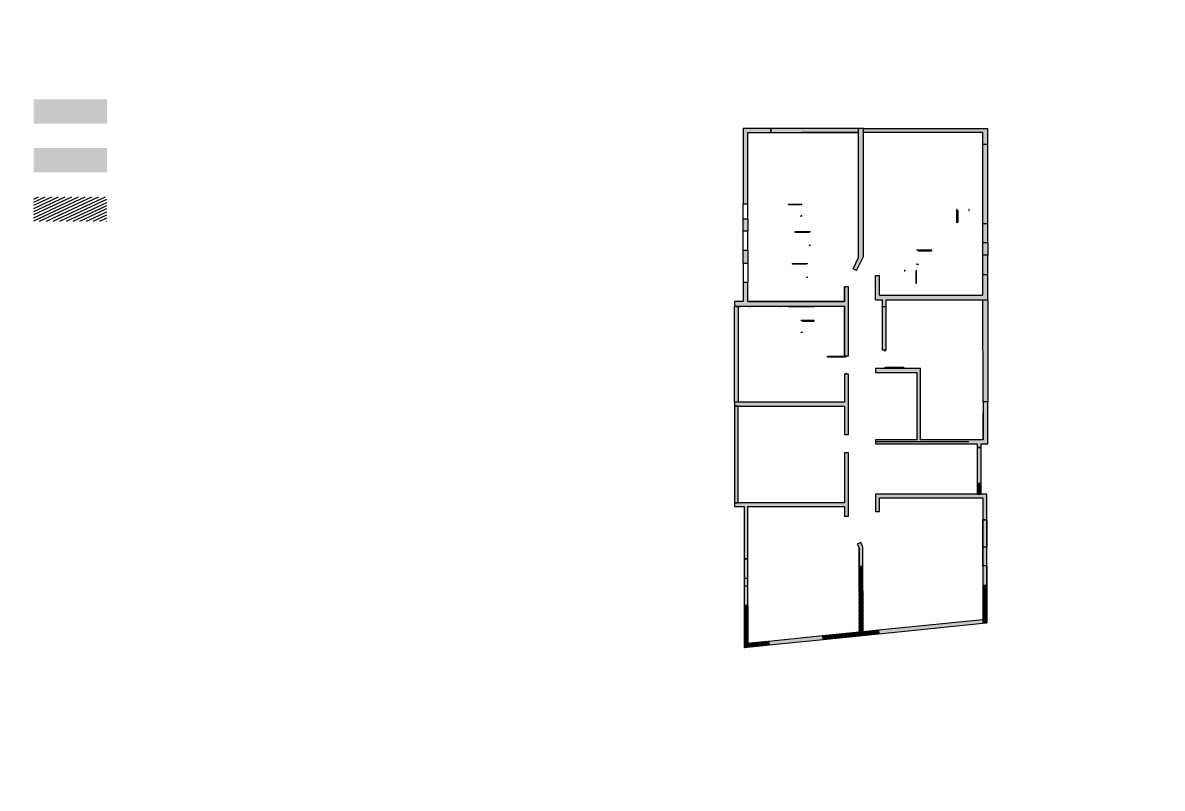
# Paper-space layout 'Piso_2' of a CAD drawing. Header units: millimetres. Extents: x 24 to 378, y 38 to 275.
# The model-space entities are those that its viewports show. They can reach past a viewport. Long polylines and large blocks are cut down to what shows.
import ezdxf
from ezdxf.enums import TextEntityAlignment as Align

# ---------------------------------------------------------------- set-up
doc = ezdxf.new("R2010")
doc.units = ezdxf.units.MM
for name, color, linetype in [('06', 6, 'Continuous'), ('MUROS_EST', 5, 'Continuous'), ('PUERTAS', 1, 'Continuous'), ('VIGAS_1', 2, 'Continuous')]:
    doc.layers.add(name, color=color, linetype=linetype)
doc.layers.get('0').off()
doc.layers.get('06').off()
doc.styles.add('ROMAND', font='romand', dxfattribs={"height": 31.5})
pattern_1 = [(25, (-3.105805, -6.50316), (-0.0118333113, 0.025376618), [])]
pattern_2 = [(0, (0, 0), (0, 6.985), [5.08, -1.905]), (90, (0, 0), (-6.985, 4e-16), [5.08, -1.905])]
pattern_3 = [(0, (-3.106, -6.503), (0, 6.985), [5.08, -1.905]), (90, (-3.106, -6.503), (-6.985, 4e-16), [5.08, -1.905])]

# ---------------------------------------------------------------- blocks, each defined once
blk = doc.blocks.new('P_75')
at = {"color": 9}
blk.add_arc((-0.013, 0.059), 0.722, 93.336, 179.9333, dxfattribs=at)
at = {"layer": 'PUERTAS'}
blk.add_lwpolyline([(-0.015, 0.06), (-0.055, 0.06), (-0.055, 0.78), (-0.015, 0.78)], close=True, dxfattribs=at)
for points in [[(-0.75, 0), (-0.725, 0), (-0.725, 0.02), (-0.735, 0.02), (-0.735, 0.06), (-0.75, 0.06)], [(0, 0.06), (-0.015, 0.06), (-0.015, 0.02), (-0.025, 0.02), (-0.025, 0), (0, 0)]]:
    blk.add_lwpolyline(points, dxfattribs=at)
blk = doc.blocks.new('P_65')
at = {"color": 9}
blk.add_arc((-0.013, 0.059), 0.622, 93.9051, 179.909, dxfattribs=at)
at = {"layer": 'PUERTAS'}
blk.add_lwpolyline([(-0.015, 0.06), (-0.055, 0.06), (-0.055, 0.68), (-0.015, 0.68)], close=True, dxfattribs=at)
for points in [[(-0.65, 0), (-0.625, 0), (-0.625, 0.02), (-0.635, 0.02), (-0.635, 0.06), (-0.65, 0.06)], [(0, 0.06), (-0.015, 0.06), (-0.015, 0.02), (-0.025, 0.02), (-0.025, 0), (0, 0)]]:
    blk.add_lwpolyline(points, dxfattribs=at)
blk = doc.blocks.new('EJE-1')
at = {"color": 3, "linetype": 'Continuous'}
blk.add_circle((0, 0), 35, dxfattribs=at)
at = {"color": 5, "linetype": 'Continuous', "style": 'ROMAND'}
blk.add_attdef('0', text='', height=25, dxfattribs=at).set_placement((0.2, 0), align=Align.MIDDLE)

msp = doc.modelspace()

# ---------------------------------------------------------------- hatches: boundary and pattern name
at = {"layer": 'MUROS_EST', "transparency": 33554687}
h = msp.add_hatch(color=256, dxfattribs=at)
h.dxf.hatch_style = 1
h.paths.add_polyline_path([(-11.911, 60.363), (-13.411, 60.363), (-13.411, 59.863), (-11.911, 59.863)])
h = msp.add_hatch(dxfattribs=at)
h.set_pattern_fill('_USER', color=5, scale=0.058, angle=25, pattern_type=0)
h.set_pattern_definition([(25, (0, 0), (-0.02451186, 0.05256585), [])])
h.paths.add_polyline_path([(-11.911, 58.363), (-13.411, 58.363), (-13.411, 57.863), (-11.911, 57.863)])
h = msp.add_hatch(dxfattribs=at)
h.set_pattern_fill('ANGLE', color=256)
h.set_pattern_definition(pattern_2)
h.paths.add_polyline_path([(141.209, 35.525), (140.42, 35.525), (140.42, 35.4), (141.209, 35.4)])
h.paths.add_polyline_path([(140.062, 35.4), (139.962, 35.4), (139.962, 35.275), (140.062, 35.275)])
h.paths.add_polyline_path([(140.062, 36.549), (139.962, 36.549), (139.962, 35.4), (140.062, 35.4)])
h.paths.add_polyline_path([(141.209, 35.525), (141.209, 35.4), (145.77, 35.4), (145.77, 36.335), (145.62, 36.335), (145.52, 36.335), (145.52, 35.525), (143.488, 35.525)])
h.paths.add_polyline_path([(145.77, 35.4), (141.209, 35.4), (141.209, 35.275), (145.77, 35.275)])
h.paths.add_polyline_path([(145.77, 36.59), (145.635, 36.59), (145.635, 36.59), (145.605, 36.59), (145.52, 36.59), (145.52, 36.335), (145.62, 36.335), (145.77, 36.335)])
h.paths.add_polyline_path([(145.62, 40.81), (145.52, 40.81), (145.52, 39.24), (145.605, 39.24), (145.605, 39.24), (145.62, 39.24)])
h.paths.add_polyline_path([(145.77, 40.81), (145.62, 40.81), (145.62, 39.24), (145.77, 39.24)])
h.paths.add_polyline_path([(145.62, 42.17), (145.52, 42.17), (145.52, 40.81), (145.62, 40.81)])
h.paths.add_polyline_path([(145.77, 42.17), (145.62, 42.17), (145.62, 40.81), (145.77, 40.81)])
h.paths.add_polyline_path([(145.62, 42.93), (145.52, 42.93), (145.52, 42.17), (145.62, 42.17)])
h.paths.add_polyline_path([(145.77, 42.93), (145.62, 42.93), (145.62, 42.17), (145.77, 42.17)])
h.paths.add_polyline_path([(145.62, 43.33), (145.52, 43.33), (145.52, 42.93), (145.62, 42.93)])
h.paths.add_polyline_path([(145.77, 43.33), (145.62, 43.33), (145.62, 42.93), (145.77, 42.93)])
h.paths.add_polyline_path([(139.212, 44.043), (139.087, 44.035), (139.087, 42.17), (139.212, 42.17)])
h.paths.add_polyline_path([(139.337, 44.05), (139.212, 44.043), (139.212, 42.17), (139.337, 42.17)])
h.paths.add_polyline_path([(139.212, 42.17), (139.087, 42.17), (139.087, 40.81), (139.212, 40.81)])
h.paths.add_polyline_path([(139.337, 42.17), (139.212, 42.17), (139.212, 40.81), (139.337, 40.81)])
h.paths.add_polyline_path([(139.212, 40.81), (139.087, 40.81), (139.087, 37.476), (138.8, 36.892), (138.89, 36.848), (139.212, 37.504)])
h.paths.add_polyline_path([(139.212, 44.15), (139.087, 44.15), (139.087, 44.05), (139.212, 44.05)])
h.paths.add_polyline_path([(139.337, 44.15), (139.212, 44.15), (139.212, 44.05), (139.337, 44.05)])
h.paths.add_polyline_path([(139.337, 37.759), (139.212, 37.504), (139.323, 37.504), (139.337, 37.532)])
h.paths.add_polyline_path([(134.544, 44.15), (133.112, 44.15), (133.112, 44.05), (134.544, 44.05)])
h.paths.add_polyline_path([(134.544, 44.05), (133.112, 44.05), (133.112, 43.236), (133.362, 43.236), (133.362, 43.277), (133.362, 43.727), (133.362, 43.95), (134.544, 43.95)])
h.paths.add_polyline_path([(133.362, 43.236), (133.112, 43.236), (133.112, 42.17), (133.362, 42.17)])
h.paths.add_polyline_path([(130.153, 40.4), (130.153, 40.687), (129.951, 40.687), (129.951, 40.4)], flags=9)
h.paths.add_polyline_path([(130.246, 39.021), (130.246, 39.3), (130.043, 39.3), (130.043, 39.021)], flags=9)
h.paths.add_polyline_path([(130.246, 39.717), (130.246, 40.003), (130.043, 40.003), (130.043, 39.717)], flags=9)
h.paths.add_polyline_path([(130.246, 36.483), (130.246, 36.878), (130.043, 36.878), (130.043, 36.483)], flags=9)
h.paths.add_polyline_path([(130.246, 37.376), (130.246, 37.655), (130.043, 37.655), (130.043, 37.376)], flags=9)
h.paths.add_polyline_path([(130.246, 38.153), (130.246, 38.548), (130.043, 38.548), (130.043, 38.153)], flags=9)
h.paths.add_polyline_path([(130.246, 35.647), (130.246, 35.933), (130.043, 35.933), (130.043, 35.647)], flags=9)
h = msp.add_hatch(dxfattribs=at)
h.set_pattern_fill('ANGLE', color=256)
h.set_pattern_definition(pattern_2)
h.paths.add_polyline_path([(133.362, 43.95), (134.544, 43.95), (134.544, 44.05), (133.112, 44.05), (133.112, 43.236), (133.362, 43.236), (133.362, 43.277), (133.362, 43.727)])
h.paths.add_polyline_path([(134.544, 44.15), (133.112, 44.15), (133.112, 44.05), (134.544, 44.05)])
h.paths.add_polyline_path([(133.362, 43.236), (133.112, 43.236), (133.112, 42.17), (133.362, 42.17)])
h.paths.add_polyline_path([(133.112, 40.25), (133.112, 40.81), (133.362, 40.81), (133.362, 40.25)])
h.paths.add_polyline_path([(139.212, 44.043), (139.087, 44.035), (139.087, 42.17), (139.212, 42.17)])
h.paths.add_polyline_path([(139.337, 44.05), (139.212, 44.043), (139.212, 42.17), (139.337, 42.17)])
h.paths.add_polyline_path([(139.337, 44.15), (139.212, 44.15), (139.212, 44.05), (139.337, 44.05)])
h.paths.add_polyline_path([(139.212, 44.15), (139.087, 44.15), (139.087, 44.05), (139.212, 44.05)])
h.paths.add_polyline_path([(139.337, 42.17), (139.212, 42.17), (139.212, 40.81), (139.337, 40.81)])
h.paths.add_polyline_path([(139.212, 42.17), (139.087, 42.17), (139.087, 40.81), (139.212, 40.81)])
h.paths.add_polyline_path([(145.77, 35.4), (141.209, 35.4), (141.209, 35.275), (145.77, 35.275)])
h.paths.add_polyline_path([(141.209, 35.4), (140.42, 35.4), (140.42, 35.08), (140.52, 35.08), (140.52, 35.275), (141.209, 35.275)])
h.paths.add_polyline_path([(140.42, 35.4), (140.062, 35.4), (140.062, 35.275), (140.32, 35.275), (140.32, 35.08), (140.42, 35.08)])
h.paths.add_polyline_path([(140.062, 35.4), (139.962, 35.4), (139.962, 35.275), (140.062, 35.275)])
h.paths.add_polyline_path([(140.062, 36.549), (139.962, 36.549), (139.962, 35.4), (140.062, 35.4)])
h.paths.add_polyline_path([(140.162, 36.549), (140.062, 36.549), (140.062, 35.4), (140.42, 35.4), (140.42, 35.525), (140.162, 35.525)])
h.paths.add_polyline_path([(141.209, 35.525), (140.42, 35.525), (140.42, 35.4), (141.209, 35.4)])
h.paths.add_polyline_path([(145.77, 36.335), (145.62, 36.335), (145.52, 36.335), (145.52, 35.525), (143.488, 35.525), (141.209, 35.525), (141.209, 35.4), (145.77, 35.4)])
h.paths.add_polyline_path([(145.77, 36.59), (145.635, 36.59), (145.635, 36.59), (145.605, 36.59), (145.52, 36.59), (145.52, 36.335), (145.62, 36.335), (145.77, 36.335)])
h.paths.add_polyline_path([(142.197, 31.63), (140.42, 31.63), (140.42, 31.53), (142.097, 31.53), (142.097, 30.972), (142.197, 30.972)])
h.paths.add_polyline_path([(142.197, 31.73), (140.42, 31.73), (140.42, 31.63), (142.197, 31.63)])
h.paths.add_polyline_path([(140.42, 31.63), (140.062, 31.63), (140.062, 31.53), (140.42, 31.53)])
h.paths.add_polyline_path([(140.42, 31.73), (140.062, 31.73), (140.062, 31.63), (140.42, 31.63)])
h.paths.add_polyline_path([(140.062, 31.73), (139.962, 31.73), (139.962, 31.63), (140.062, 31.63)])
h.paths.add_polyline_path([(140.062, 31.63), (139.962, 31.63), (139.962, 31.53), (140.062, 31.53)])
h.paths.add_polyline_path([(142.297, 31.63), (142.197, 31.63), (142.197, 30.972), (142.297, 30.972)])
h.paths.add_polyline_path([(142.297, 31.73), (142.197, 31.73), (142.197, 31.63), (142.297, 31.63)])
h.paths.add_polyline_path([(142.197, 30.972), (142.097, 30.972), (142.097, 29.88), (142.197, 29.88)])
h.paths.add_polyline_path([(142.297, 30.972), (142.197, 30.972), (142.197, 29.88), (142.297, 29.88)])
h.paths.add_polyline_path([(145.72, 25.13), (145.32, 25.13), (145.32, 25.03), (145.52, 25.03), (145.52, 24.68), (145.72, 24.68)])
h.paths.add_polyline_path([(145.72, 25.23), (145.42, 25.23), (145.32, 25.23), (145.32, 25.13), (145.72, 25.13)])
h.paths.add_polyline_path([(145.32, 25.23), (142.197, 25.23), (142.197, 25.13), (145.32, 25.13)])
h.paths.add_polyline_path([(145.32, 25.13), (142.197, 25.13), (142.197, 25.03), (145.32, 25.03)])
h.paths.add_polyline_path([(142.197, 25.13), (140.768, 25.13), (140.768, 25.03), (142.197, 25.03)])
h.paths.add_polyline_path([(142.197, 25.23), (140.768, 25.23), (140.768, 25.13), (142.197, 25.13)])
h.paths.add_polyline_path([(140.768, 25.23), (140.42, 25.23), (140.42, 25.13), (140.768, 25.13)])
h.paths.add_polyline_path([(140.768, 25.13), (140.42, 25.13), (140.42, 25.03), (140.768, 25.03)])
h.paths.add_polyline_path([(140.42, 25.13), (140.062, 25.13), (140.062, 24.68), (140.162, 24.68), (140.162, 25.03), (140.42, 25.03)])
h.paths.add_polyline_path([(140.42, 25.23), (140.062, 25.23), (140.062, 25.13), (140.42, 25.13)])
h.paths.add_polyline_path([(140.062, 25.23), (139.962, 25.23), (139.962, 25.13), (140.062, 25.13)])
h.paths.add_polyline_path([(140.062, 25.13), (139.962, 25.13), (139.962, 24.68), (140.062, 24.68)])
h.paths.add_polyline_path([(140.062, 24.68), (139.962, 24.68), (139.962, 24.33), (140.062, 24.33)])
h.paths.add_polyline_path([(140.162, 24.68), (140.062, 24.68), (140.062, 24.33), (140.162, 24.33)])
h = msp.add_hatch(dxfattribs=at)
h.set_pattern_fill('ANGLE', color=256)
h.set_pattern_definition(pattern_2)
h.paths.add_polyline_path([(145.62, 42.17), (145.52, 42.17), (145.52, 40.81), (145.62, 40.81)])
h.paths.add_polyline_path([(145.77, 42.17), (145.62, 42.17), (145.62, 40.81), (145.77, 40.81)])
h.paths.add_polyline_path([(145.62, 40.81), (145.52, 40.81), (145.52, 39.24), (145.605, 39.24), (145.605, 39.24), (145.62, 39.24)])
h.paths.add_polyline_path([(145.77, 40.81), (145.62, 40.81), (145.62, 39.24), (145.77, 39.24)])
h.paths.add_polyline_path([(145.77, 42.93), (145.62, 42.93), (145.62, 42.17), (145.77, 42.17)])
h.paths.add_polyline_path([(145.77, 43.33), (145.62, 43.33), (145.62, 42.93), (145.77, 42.93)])
h.paths.add_polyline_path([(145.62, 43.33), (145.52, 43.33), (145.52, 42.93), (145.62, 42.93)])
h.paths.add_polyline_path([(145.62, 42.93), (145.52, 42.93), (145.52, 42.17), (145.62, 42.17)])
h.paths.add_polyline_path([(139.212, 40.81), (139.087, 40.81), (139.087, 37.476), (138.8, 36.892), (138.89, 36.848), (139.212, 37.504)])
h = msp.add_hatch(dxfattribs=at)
h.set_pattern_fill('ANGLE', color=256)
h.set_pattern_definition(pattern_2)
h.paths.add_polyline_path([(133.112, 40.25), (133.112, 40.81), (133.362, 40.81), (133.362, 40.25)])
h.paths.add_polyline_path([(133.362, 36.18), (133.112, 36.18), (133.112, 36.18), (133.112, 35.4), (133.362, 35.4)])
h.paths.add_polyline_path([(137.487, 35.205), (133.362, 35.205), (133.362, 35.4), (133.112, 35.4), (133.112, 35.205), (132.762, 35.205), (132.762, 35.08), (137.487, 35.08)])
h.paths.add_polyline_path([(138.462, 35.4), (138.362, 35.4), (138.362, 35.205), (137.487, 35.205), (137.487, 35.08), (138.462, 35.08)])
h.paths.add_polyline_path([(138.462, 35.95), (138.362, 35.95), (138.362, 35.4), (138.462, 35.4)])
h.paths.add_polyline_path([(138.562, 35.95), (138.462, 35.95), (138.462, 35.4), (138.562, 35.4)])
h.paths.add_polyline_path([(138.562, 35.4), (138.462, 35.4), (138.462, 35.08), (138.562, 35.08)])
h.paths.add_polyline_path([(138.562, 35.08), (138.462, 35.08), (138.462, 32.39), (138.562, 32.39)])
h.paths.add_polyline_path([(138.462, 35.08), (137.487, 35.08), (137.487, 34.956), (137.972, 34.956, -0.039414), (137.977, 34.955), (138.092, 34.955), (138.092, 34.956), (138.092, 34.955), (138.362, 34.955), (138.362, 34.956), (138.362, 32.39), (138.462, 32.39)])
h.paths.add_polyline_path([(134.121, 31.624), (137.322, 31.624), (137.322, 32.322), (134.121, 32.322)], flags=9)
h.paths.add_polyline_path([(135.278, 31.458), (138.479, 31.458), (138.479, 32.156), (135.278, 32.156)], flags=9)
h.paths.add_polyline_path([(138.396, 34.891), (138.981, 34.891), (138.981, 35.086), (138.396, 35.086)], flags=9)
h = msp.add_hatch(color=256, dxfattribs=at)
h.dxf.hatch_style = 1
h.paths.add_polyline_path([(130.006, 37.647), (130.006, 33.747), (130.256, 33.747), (130.256, 37.447), (131.439, 37.447), (131.439, 37.647)])
h = msp.add_hatch(dxfattribs=at)
h.set_pattern_fill('ANGLE', color=256)
h.set_pattern_definition(pattern_2)
h.paths.add_polyline_path([(133.362, 24.58), (137.487, 24.58), (137.487, 24.68), (132.762, 24.68), (132.762, 24.58), (133.162, 24.58), (133.162, 24.048), (133.262, 24.048), (133.362, 24.048)])
h.paths.add_polyline_path([(133.362, 24.048), (133.262, 24.048), (133.162, 24.048), (133.162, 21.88), (133.362, 21.88)])
h.paths.add_polyline_path([(137.487, 24.78), (132.762, 24.78), (132.762, 24.68), (137.487, 24.68)])
h.paths.add_polyline_path([(139.111, 22.681), (139.021, 22.639), (139.101, 22.468), (139.212, 22.468)])
h.paths.add_polyline_path([(139.212, 22.702), (139.202, 22.724), (139.111, 22.681), (139.212, 22.468)])
h.paths.add_polyline_path([(139.312, 22.49), (139.212, 22.702), (139.212, 22.468), (139.312, 22.256)])
h.paths.add_polyline_path([(145.72, 24.68), (145.52, 24.68), (145.52, 23.89), (145.72, 23.89)])
h.paths.add_polyline_path([(145.72, 25.13), (145.32, 25.13), (145.32, 25.03), (145.52, 25.03), (145.52, 24.68), (145.72, 24.68)])
h.paths.add_polyline_path([(145.72, 25.23), (145.42, 25.23), (145.32, 25.23), (145.32, 25.13), (145.72, 25.13)])
h.paths.add_polyline_path([(145.32, 25.23), (142.197, 25.23), (142.197, 25.13), (145.32, 25.13)])
h.paths.add_polyline_path([(145.32, 25.13), (142.197, 25.13), (142.197, 25.03), (145.32, 25.03)])
h.paths.add_polyline_path([(142.197, 25.23), (140.768, 25.23), (140.768, 25.13), (142.197, 25.13)])
h.paths.add_polyline_path([(142.197, 25.13), (140.768, 25.13), (140.768, 25.03), (142.197, 25.03)])
h.paths.add_polyline_path([(140.768, 25.13), (140.42, 25.13), (140.42, 25.03), (140.768, 25.03)])
h.paths.add_polyline_path([(140.768, 25.23), (140.42, 25.23), (140.42, 25.13), (140.768, 25.13)])
h.paths.add_polyline_path([(140.42, 25.23), (140.062, 25.23), (140.062, 25.13), (140.42, 25.13)])
h.paths.add_polyline_path([(140.42, 25.13), (140.062, 25.13), (140.062, 24.68), (140.162, 24.68), (140.162, 25.03), (140.42, 25.03)])
h.paths.add_polyline_path([(140.062, 25.13), (139.962, 25.13), (139.962, 24.68), (140.062, 24.68)])
h.paths.add_polyline_path([(140.062, 25.23), (139.962, 25.23), (139.962, 25.13), (140.062, 25.13)])
h.paths.add_polyline_path([(140.062, 24.68), (139.962, 24.68), (139.962, 24.33), (140.062, 24.33)])
h.paths.add_polyline_path([(140.162, 24.68), (140.062, 24.68), (140.062, 24.33), (140.162, 24.33)])
h.paths.add_polyline_path([(141.593, 27.93), (140.42, 27.93), (140.42, 27.83), (141.593, 27.83)])
h.paths.add_polyline_path([(142.197, 27.93), (141.593, 27.93), (141.593, 27.83), (142.197, 27.83)])
h.paths.add_polyline_path([(140.42, 27.93), (140.062, 27.93), (140.062, 27.83), (140.42, 27.83)])
h.paths.add_polyline_path([(140.062, 27.93), (139.962, 27.93), (139.962, 27.83), (140.062, 27.83)])
h.paths.add_polyline_path([(142.197, 29.88), (142.097, 29.88), (142.097, 28.62), (142.197, 28.62)])
h.paths.add_polyline_path([(142.297, 29.88), (142.197, 29.88), (142.197, 28.62), (142.297, 28.62), (142.297, 29.2)])
h.paths.add_polyline_path([(142.197, 30.972), (142.097, 30.972), (142.097, 29.88), (142.197, 29.88)])
h.paths.add_polyline_path([(142.297, 30.972), (142.197, 30.972), (142.197, 29.88), (142.297, 29.88)])
h.paths.add_polyline_path([(142.197, 31.63), (140.42, 31.63), (140.42, 31.53), (142.097, 31.53), (142.097, 30.972), (142.197, 30.972)])
h.paths.add_polyline_path([(142.297, 31.63), (142.197, 31.63), (142.197, 30.972), (142.297, 30.972)])
h.paths.add_polyline_path([(142.197, 31.73), (140.42, 31.73), (140.42, 31.63), (142.197, 31.63)])
h.paths.add_polyline_path([(142.297, 31.73), (142.197, 31.73), (142.197, 31.63), (142.297, 31.63)])
h.paths.add_polyline_path([(140.42, 31.73), (140.062, 31.73), (140.062, 31.63), (140.42, 31.63)])
h.paths.add_polyline_path([(140.42, 31.63), (140.062, 31.63), (140.062, 31.53), (140.42, 31.53)])
h.paths.add_polyline_path([(140.062, 31.63), (139.962, 31.63), (139.962, 31.53), (140.062, 31.53)])
h.paths.add_polyline_path([(140.062, 31.73), (139.962, 31.73), (139.962, 31.63), (140.062, 31.63)])
h.paths.add_polyline_path([(141.209, 35.4), (140.42, 35.4), (140.42, 35.08), (140.52, 35.08), (140.52, 35.275), (141.209, 35.275)])
h.paths.add_polyline_path([(140.42, 35.4), (140.062, 35.4), (140.062, 35.275), (140.32, 35.275), (140.32, 35.08), (140.42, 35.08)])
h.paths.add_polyline_path([(140.42, 35.525), (140.162, 35.525), (140.162, 36.549), (140.062, 36.549), (140.062, 35.4), (140.42, 35.4)])
h = msp.add_hatch(dxfattribs=at)
h.set_pattern_fill('ANGLE', color=256)
h.set_pattern_definition(pattern_2)
h.paths.add_polyline_path([(133.362, 36.18), (133.112, 36.18), (133.112, 36.18), (133.112, 35.4), (133.362, 35.4)])
h.paths.add_polyline_path([(137.487, 35.205), (133.362, 35.205), (133.362, 35.4), (133.112, 35.4), (133.112, 35.205), (132.762, 35.205), (132.762, 35.08), (137.487, 35.08)])
h.paths.add_polyline_path([(138.462, 35.4), (138.362, 35.4), (138.362, 35.205), (137.487, 35.205), (137.487, 35.08), (138.462, 35.08)])
h.paths.add_polyline_path([(138.462, 35.95), (138.362, 35.95), (138.362, 35.4), (138.462, 35.4)])
h.paths.add_polyline_path([(138.562, 35.95), (138.462, 35.95), (138.462, 35.4), (138.562, 35.4)])
h.paths.add_polyline_path([(138.562, 35.4), (138.462, 35.4), (138.462, 35.08), (138.562, 35.08)])
h.paths.add_polyline_path([(138.562, 35.08), (138.462, 35.08), (138.462, 32.39), (138.562, 32.39)])
h = msp.add_hatch(dxfattribs=at)
h.set_pattern_fill('ANGLE', color=256)
h.set_pattern_definition(pattern_2)
h.paths.add_polyline_path([(138.462, 35.08), (137.487, 35.08), (137.487, 34.956), (137.972, 34.956, -0.039414), (137.977, 34.955), (138.092, 34.955), (138.092, 34.956), (138.092, 34.955), (138.362, 34.955), (138.362, 34.956), (138.362, 32.39), (138.462, 32.39)])
h.paths.add_polyline_path([(137.487, 35.08), (132.762, 35.08), (132.762, 34.955), (136.827, 34.955, -0.039414), (136.832, 34.956), (137.487, 34.956)])
h = msp.add_hatch(dxfattribs=at)
h.set_pattern_fill('ANGLE', color=256)
h.set_pattern_definition(pattern_2)
h.paths.add_polyline_path([(137.487, 35.08), (132.762, 35.08), (132.762, 34.955), (136.827, 34.955, -0.039414), (136.832, 34.956), (137.487, 34.956)])
h.paths.add_polyline_path([(138.562, 31.44), (138.462, 31.44), (138.462, 29.88), (138.562, 29.88)])
h.paths.add_polyline_path([(138.462, 31.44), (138.362, 31.44), (138.362, 29.98), (132.762, 29.98), (132.762, 29.88), (138.462, 29.88)])
h.paths.add_polyline_path([(138.462, 29.88), (132.762, 29.88), (132.762, 29.78), (138.362, 29.78), (138.362, 28.62), (138.462, 28.62)])
h.paths.add_polyline_path([(138.562, 28.62), (138.462, 28.62), (138.462, 28.32), (138.562, 28.32)])
h.paths.add_polyline_path([(138.462, 28.62), (138.362, 28.62), (138.362, 28.32), (138.462, 28.32)])
h.paths.add_polyline_path([(138.462, 25.13), (138.362, 25.13), (138.362, 24.78), (137.487, 24.78), (137.487, 24.68), (138.462, 24.68)])
h.paths.add_polyline_path([(138.462, 24.68), (137.487, 24.68), (137.487, 24.58), (138.362, 24.58), (138.362, 24.08), (138.462, 24.08)])
h.paths.add_polyline_path([(138.562, 24.68), (138.462, 24.68), (138.462, 24.08), (138.562, 24.08)])
h.paths.add_polyline_path([(138.562, 25.13), (138.462, 25.13), (138.462, 24.68), (138.562, 24.68)])
h.paths.add_polyline_path([(138.507, 24.612), (138.507, 25.197), (138.312, 25.197), (138.312, 24.612)], flags=9)
h.paths.add_polyline_path([(138.552, 23.879), (138.552, 24.446), (138.357, 24.446), (138.357, 23.879)], flags=9)
h = msp.add_hatch(dxfattribs=at)
h.set_pattern_fill('ANGLE', color=256)
h.set_pattern_definition(pattern_2)
h.paths.add_polyline_path([(145.72, 24.68), (145.52, 24.68), (145.52, 23.89), (145.72, 23.89)])
h.paths.add_polyline_path([(139.111, 22.681), (139.021, 22.639), (139.101, 22.468), (139.212, 22.468)])
h.paths.add_polyline_path([(139.212, 22.702), (139.202, 22.724), (139.111, 22.681), (139.212, 22.468)])
h.paths.add_polyline_path([(139.212, 22.702), (139.212, 22.468), (139.312, 22.256), (139.312, 22.49)])
h.paths.add_polyline_path([(90.713, 34.307), (90.563, 34.307), (90.563, 32.737), (90.713, 32.737)])
h = msp.add_hatch(color=256, dxfattribs=at)
h.dxf.hatch_style = 1
h.paths.add_polyline_path([(136.231, 34.307), (136.106, 34.307), (136.106, 31.001), (136.231, 31.256)])
h.paths.add_polyline_path([(136.106, 30.773), (136.218, 31.001), (136.106, 31.001)])
h.paths.add_polyline_path([(136.106, 30.773), (136.106, 31.001), (135.784, 30.344), (135.874, 30.3)])
h = msp.add_hatch(dxfattribs=at)
h.set_pattern_fill('ANGLE', color=2)
h.set_pattern_definition(pattern_2)
h.paths.add_polyline_path([(130.256, 33.747), (130.006, 33.747), (130.006, 32.967), (130.256, 32.967)])
h.paths.add_polyline_path([(130.256, 32.347), (130.006, 32.347), (130.006, 31.347), (130.256, 31.347)])
h.paths.add_polyline_path([(130.256, 30.677), (130.006, 30.677), (130.006, 29.677), (130.256, 29.677)])
h = msp.add_hatch(color=2, dxfattribs=at)
h.dxf.hatch_style = 1
h.paths.add_polyline_path([(142.664, 32.737), (142.414, 32.737), (142.414, 31.738), (142.664, 31.737)])
h.paths.add_polyline_path([(142.664, 31.087), (142.414, 31.087), (142.414, 30.087), (142.664, 30.087)])
h = msp.add_hatch(dxfattribs=at)
h.set_pattern_fill('ANGLE', color=256)
h.set_pattern_definition(pattern_2)
h.paths.add_polyline_path([(142.297, 29.88), (142.197, 29.88), (142.197, 28.62), (142.297, 28.62), (142.297, 29.2)])
h.paths.add_polyline_path([(142.197, 29.88), (142.097, 29.88), (142.097, 28.62), (142.197, 28.62)])
h.paths.add_polyline_path([(138.462, 29.88), (132.762, 29.88), (132.762, 29.78), (138.362, 29.78), (138.362, 28.62), (138.462, 28.62)])
h.paths.add_polyline_path([(138.462, 31.44), (138.362, 31.44), (138.362, 29.98), (132.762, 29.98), (132.762, 29.88), (138.462, 29.88)])
h.paths.add_polyline_path([(138.562, 31.44), (138.462, 31.44), (138.462, 29.88), (138.562, 29.88)])
h.paths.add_polyline_path([(138.462, 28.62), (138.362, 28.62), (138.362, 28.32), (138.462, 28.32)])
h.paths.add_polyline_path([(138.562, 28.62), (138.462, 28.62), (138.462, 28.32), (138.562, 28.32)])
h = msp.add_hatch(dxfattribs=at)
h.set_pattern_fill('ANGLE', color=256)
h.set_pattern_definition(pattern_2)
h.paths.add_polyline_path([(136.231, 31.028), (136.231, 31.256), (136.106, 31.001), (136.218, 31.001)])
h = msp.add_hatch(color=256, dxfattribs=at)
h.dxf.hatch_style = 1
h.paths.add_polyline_path([(130.006, 28.702), (129.556, 28.702), (129.556, 28.453), (129.749, 28.453), (129.756, 28.453), (129.756, 28.452), (135.256, 28.452), (135.256, 25.887), (135.456, 25.887), (135.456, 29.447), (135.256, 29.447), (135.256, 28.702), (130.256, 28.702), (130.256, 29.677), (130.006, 29.677)])
h = msp.add_hatch(dxfattribs=at)
h.set_pattern_fill('ANGLE', color=256)
h.set_pattern_definition(pattern_3)
h.paths.add_polyline_path([(134.381, 28.702), (130.256, 28.702), (130.256, 28.897), (130.006, 28.897), (130.006, 28.702), (129.656, 28.702), (129.656, 28.577), (134.381, 28.577)])
h.paths.add_polyline_path([(130.256, 29.677), (130.006, 29.677), (130.006, 29.677), (130.006, 28.897), (130.256, 28.897)])
h.paths.add_polyline_path([(135.356, 28.577), (129.656, 28.577), (129.656, 27.236), (129.666, 27.236), (129.666, 27.169), (129.666, 26.05), (129.666, 26.05), (129.666, 25.977), (131.776, 25.977), (131.776, 25.887), (130.347, 25.887), (130.347, 25.127), (130.473, 25.127), (130.473, 25.286), (130.372, 25.45, -0.414214), (130.377, 25.471), (130.897, 25.792, -0.414214), (130.918, 25.787), (131.188, 25.35), (131.162, 25.333), (131.176, 25.31), (131.159, 25.299), (132.472, 25.299), (132.472, 25.127), (135.356, 25.127), (135.356, 25.887), (135.256, 25.887), (134.466, 25.887), (134.466, 26.563), (133.696, 26.563), (133.696, 25.887), (133.006, 25.887), (133.006, 25.977), (133.006, 26.518), (133.006, 26.993), (133.606, 26.993), (133.606, 25.977), (133.006, 25.977), (133.006, 25.887), (133.696, 25.887), (133.696, 26.563), (134.466, 26.563), (134.466, 25.887), (135.256, 25.887), (135.256, 27.175, -0.414214), (135.246, 27.165), (135.074, 27.165, -0.414214), (135.064, 27.175), (135.064, 27.207), (134.776, 27.207, -0.072551), (134.679, 27.221, -0.094979), (134.615, 27.261, -0.10151), (134.571, 27.321, -0.106666), (134.556, 27.39, -0.106666), (134.571, 27.459, -0.10151), (134.615, 27.52, -0.094979), (134.679, 27.559, -0.072334), (134.776, 27.573), (135.064, 27.573), (135.064, 27.605, -0.414214), (135.074, 27.615), (135.246, 27.615, -0.414214), (135.256, 27.605), (135.256, 27.823), (134.986, 27.823), (134.986, 28.453), (135.121, 28.138), (135.256, 28.453), (135.256, 25.887), (135.356, 25.887)])
h.paths.add_polyline_path([(130.296, 28.452), (130.296, 28.052), (129.896, 28.052), (129.896, 28.452)], flags=16)
h.paths.add_polyline_path([(130.364, 28.452), (131.864, 28.452), (131.864, 26.552), (130.364, 26.552)], flags=16)
h.paths.add_polyline_path([(131.289, 28.102, -0.196142), (131.864, 27.853, 0.046864), (131.764, 27.8), (131.764, 26.652), (131.659, 26.652), (131.659, 27.774, -0.173726), (131.605, 27.815, 0.130879)], flags=0)
h.paths.add_polyline_path([(131.694, 26.757), (131.729, 26.757), (131.729, 26.687), (131.694, 26.687)], flags=0)
h.paths.add_polyline_path([(131.931, 28.452), (132.331, 28.452), (132.331, 28.052), (131.931, 28.052)], flags=16)
h.paths.add_polyline_path([(131.038, 25.865), (132.388, 25.865), (132.388, 25.815), (131.038, 25.815)], flags=16)
h.paths.add_polyline_path([(133.726, 28.453), (134.866, 28.453, -0.405286), (134.896, 28.424), (134.896, 27.784, -0.423197), (134.866, 27.753), (133.726, 27.753, -0.414214), (133.696, 27.783), (133.696, 28.423, -0.41422)], flags=16)
h.paths.add_polyline_path([(133.826, 26.674, -0.034091), (133.805, 26.947, -0.338711), (133.842, 27.003, -0.172497), (134.268, 27.003, -0.338711), (134.305, 26.947, -0.034091), (134.284, 26.674, -0.391789), (134.26, 26.652), (133.85, 26.652, -0.391789)], flags=16)
h.paths.add_polyline_path([(134.079, 28.373), (134.736, 28.373, -0.414214), (134.816, 28.293), (134.816, 27.913, -0.414214), (134.736, 27.833), (134.079, 27.833, -1.046296)], flags=0)
h.paths.add_polyline_path([(133.88, 26.986, -0.152745), (134.23, 26.986, -0.338711), (134.257, 26.945, -0.034091), (134.241, 26.746, -0.391789), (134.224, 26.73), (133.886, 26.73, -0.391789), (133.869, 26.746, -0.034091), (133.853, 26.945, -0.338711)], flags=0)
h.paths.add_polyline_path([(133.756, 26.512), (133.818, 26.512), (133.818, 26.562), (134.318, 26.562), (134.318, 26.512), (134.38, 26.512, -0.414214), (134.393, 26.499), (134.393, 25.925, -0.414214), (134.38, 25.912), (133.756, 25.912, -0.414214), (133.743, 25.925), (133.743, 26.499, -0.414214)], flags=16)
h.paths.add_polyline_path([(133.978, 26.698, -1), (133.948, 26.698, -1)], flags=0)
h.paths.add_polyline_path([(134.077, 26.823, -1), (134.032, 26.823, -1)], flags=0)
h.paths.add_polyline_path([(134.072, 26.698, -1), (134.037, 26.698, -1)], flags=0)
h.paths.add_polyline_path([(134.161, 26.698, -1), (134.131, 26.698, -1)], flags=0)
h.paths.add_polyline_path([(134.744, 28.103, -1), (134.694, 28.103, -1)], flags=0)
h.paths.add_polyline_path([(134.604, 26.579), (135.204, 26.579), (135.204, 25.979), (134.604, 25.979)], flags=16)
h.paths.add_polyline_path([(135.143, 26.279, -1), (134.665, 26.279, -1)], flags=0)
h.paths.add_polyline_path([(135.109, 26.279, -1), (134.699, 26.279, -1)], flags=0)
h.paths.add_polyline_path([(135.089, 26.279, -1), (134.719, 26.279, -1)], flags=0)
h = msp.add_hatch(dxfattribs=at)
h.set_pattern_fill('ANGLE', color=256)
h.set_pattern_definition(pattern_3)
h.paths.add_polyline_path([(130.256, 29.677), (130.006, 29.677), (130.006, 29.677), (130.006, 28.897), (130.256, 28.897)])
h.paths.add_polyline_path([(130.256, 28.897), (130.006, 28.897), (130.006, 28.702), (129.656, 28.702), (129.656, 28.577), (134.381, 28.577), (134.381, 28.702), (130.256, 28.702)])
h.paths.add_polyline_path([(135.356, 28.897), (135.256, 28.897), (135.256, 28.702), (134.381, 28.702), (134.381, 28.577), (135.356, 28.577)])
h.paths.add_polyline_path([(135.456, 28.897), (135.356, 28.897), (135.356, 28.577), (135.456, 28.577)])
h.paths.add_polyline_path([(135.456, 29.447), (135.356, 29.447), (135.356, 28.897), (135.456, 28.897)])
h.paths.add_polyline_path([(135.356, 29.447), (135.256, 29.447), (135.256, 28.897), (135.356, 28.897)])
h.paths.add_polyline_path([(135.356, 28.577), (134.381, 28.577), (129.656, 28.577), (129.656, 27.236), (129.666, 27.236), (129.666, 27.169), (129.666, 26.05), (129.666, 26.05), (129.666, 25.977), (131.776, 25.977), (131.776, 25.887), (130.347, 25.887), (130.347, 25.127), (130.473, 25.127), (130.473, 25.286), (130.372, 25.45, -0.414214), (130.377, 25.471), (130.897, 25.792, -0.414214), (130.918, 25.787), (131.188, 25.35), (131.162, 25.333), (131.176, 25.31), (131.159, 25.299), (132.472, 25.299), (132.472, 25.127), (135.356, 25.127), (135.356, 25.887), (135.256, 25.887), (134.466, 25.887), (134.466, 26.563), (134.318, 26.563), (134.318, 26.512), (134.38, 26.512, -0.414214), (134.393, 26.499), (134.393, 25.925, -0.414214), (134.38, 25.912), (133.756, 25.912, -0.414214), (133.743, 25.925), (133.743, 26.499, -0.414214), (133.756, 26.512), (133.818, 26.512), (133.818, 26.563), (133.696, 26.563), (133.696, 25.887), (133.006, 25.887), (133.006, 25.977), (133.006, 26.518), (133.006, 26.993), (133.606, 26.993), (133.606, 25.977), (133.006, 25.977), (133.006, 25.887), (133.696, 25.887), (133.696, 26.563), (134.466, 26.563), (134.466, 25.887), (135.256, 25.887), (135.256, 27.175, -0.414214), (135.246, 27.165), (135.074, 27.165, -0.414214), (135.064, 27.175), (135.064, 27.207), (134.776, 27.207, -0.072551), (134.679, 27.221, -0.094979), (134.615, 27.261, -0.10151), (134.571, 27.321, -0.106666), (134.556, 27.39, -0.106666), (134.571, 27.459, -0.10151), (134.615, 27.52, -0.094979), (134.679, 27.559, -0.072334), (134.776, 27.573), (135.064, 27.573), (135.064, 27.605, -0.414214), (135.074, 27.615), (135.246, 27.615, -0.414214), (135.256, 27.605), (135.256, 27.823), (134.986, 27.823), (134.986, 28.453), (135.121, 28.138), (135.256, 28.453), (135.256, 25.887), (135.356, 25.887)])
h.paths.add_polyline_path([(134.896, 27.784, -0.423197), (134.866, 27.753), (133.726, 27.753, -0.414214), (133.696, 27.783), (133.696, 28.423, -0.41422), (133.726, 28.453), (134.866, 28.453, -0.405286), (134.896, 28.424)], flags=16)
h.paths.add_polyline_path([(134.816, 28.293), (134.816, 27.913, -0.414214), (134.736, 27.833), (134.079, 27.833, -1.046296), (134.079, 28.373), (134.736, 28.373, -0.414214)], flags=0)
h.paths.add_polyline_path([(134.744, 28.103, -1), (134.694, 28.103, -1)], flags=0)
h.paths.add_polyline_path([(134.305, 26.947, -0.034091), (134.284, 26.674, -0.391789), (134.26, 26.652), (133.85, 26.652, -0.391789), (133.826, 26.674, -0.034091), (133.805, 26.947, -0.338711), (133.842, 27.003, -0.172497), (134.268, 27.003, -0.338711)], flags=16)
h.paths.add_polyline_path([(134.257, 26.945, -0.034091), (134.241, 26.746, -0.391789), (134.224, 26.73), (133.886, 26.73, -0.391789), (133.869, 26.746, -0.034091), (133.853, 26.945, -0.338711), (133.88, 26.986, -0.152745), (134.23, 26.986, -0.338711)], flags=0)
h.paths.add_polyline_path([(135.204, 26.579), (135.204, 25.979), (134.604, 25.979), (134.604, 26.579)], flags=16)
h.paths.add_polyline_path([(135.143, 26.279, -1), (134.665, 26.279, -1)], flags=0)
h.paths.add_polyline_path([(135.109, 26.279, -1), (134.699, 26.279, -1)], flags=0)
h.paths.add_polyline_path([(135.089, 26.279, -1), (134.719, 26.279, -1)], flags=0)
h.paths.add_polyline_path([(134.077, 26.823, -1), (134.032, 26.823, -1)], flags=0)
h.paths.add_polyline_path([(134.161, 26.698, -1), (134.131, 26.698, -1)], flags=0)
h.paths.add_polyline_path([(134.072, 26.698, -1), (134.037, 26.698, -1)], flags=0)
h.paths.add_polyline_path([(133.978, 26.698, -1), (133.948, 26.698, -1)], flags=0)
h.paths.add_polyline_path([(132.331, 28.452), (132.331, 28.052), (131.931, 28.052), (131.931, 28.452)], flags=16)
h.paths.add_polyline_path([(131.864, 28.452), (131.864, 26.552), (130.364, 26.552), (130.364, 28.452)], flags=16)
h.paths.add_polyline_path([(131.289, 28.102, -0.196142), (131.864, 27.853, 0.046864), (131.764, 27.8), (131.764, 26.652), (131.659, 26.652), (131.659, 27.774, -0.173726), (131.605, 27.815, 0.130879)], flags=0)
h.paths.add_polyline_path([(131.729, 26.687), (131.694, 26.687), (131.694, 26.757), (131.729, 26.757)], flags=0)
h.paths.add_polyline_path([(132.388, 25.865), (132.388, 25.815), (131.038, 25.815), (131.038, 25.865)], flags=16)
h.paths.add_polyline_path([(130.296, 28.452), (130.296, 28.052), (129.896, 28.052), (129.896, 28.452)], flags=16)
h = msp.add_hatch(dxfattribs=at)
h.set_pattern_fill('ANGLE', color=256)
h.set_pattern_definition(pattern_3)
h.paths.add_polyline_path([(130.256, 29.677), (130.006, 29.677), (130.006, 29.677), (130.006, 28.897), (130.256, 28.897)])
h.paths.add_polyline_path([(134.381, 28.702), (130.256, 28.702), (130.256, 28.897), (130.006, 28.897), (130.006, 28.702), (129.656, 28.702), (129.656, 28.577), (134.381, 28.577)])
h.paths.add_polyline_path([(135.356, 28.897), (135.256, 28.897), (135.256, 28.702), (134.381, 28.702), (134.381, 28.577), (135.356, 28.577)])
h.paths.add_polyline_path([(135.356, 29.447), (135.256, 29.447), (135.256, 28.897), (135.356, 28.897)])
h.paths.add_polyline_path([(135.456, 29.447), (135.356, 29.447), (135.356, 28.897), (135.456, 28.897)])
h.paths.add_polyline_path([(135.456, 28.897), (135.356, 28.897), (135.356, 28.577), (135.456, 28.577)])
h.paths.add_polyline_path([(135.456, 28.577), (135.356, 28.577), (135.356, 25.887), (135.456, 25.887)])
h.paths.add_polyline_path([(135.356, 28.577), (134.381, 28.577), (129.656, 28.577), (129.656, 27.236), (129.666, 27.236), (129.666, 27.169), (129.666, 26.05), (129.666, 26.05), (129.666, 25.977), (131.776, 25.977), (131.776, 25.887), (130.347, 25.887), (130.347, 25.127), (130.473, 25.127), (130.473, 25.286), (130.372, 25.45, -0.414214), (130.377, 25.471), (130.897, 25.792, -0.414214), (130.918, 25.787), (131.188, 25.35), (131.162, 25.333), (131.176, 25.31), (131.159, 25.299), (132.472, 25.299), (132.472, 25.127), (135.356, 25.127), (135.356, 25.887), (135.256, 25.887), (134.466, 25.887), (134.466, 26.563), (133.696, 26.563), (133.696, 25.887), (133.006, 25.887), (133.006, 25.977), (133.006, 26.518), (133.006, 26.993), (133.606, 26.993), (133.606, 25.977), (133.006, 25.977), (133.006, 25.887), (133.696, 25.887), (133.696, 26.563), (134.466, 26.563), (134.466, 25.887), (135.256, 25.887), (135.256, 27.175, -0.414214), (135.246, 27.165), (135.074, 27.165, -0.414214), (135.064, 27.175), (135.064, 27.207), (134.776, 27.207, -0.072551), (134.679, 27.221, -0.094979), (134.615, 27.261, -0.10151), (134.571, 27.321, -0.106666), (134.556, 27.39, -0.106666), (134.571, 27.459, -0.10151), (134.615, 27.52, -0.094979), (134.679, 27.559, -0.072334), (134.776, 27.573), (135.064, 27.573), (135.064, 27.605, -0.414214), (135.074, 27.615), (135.246, 27.615, -0.414214), (135.256, 27.605), (135.256, 27.823), (134.986, 27.823), (134.986, 28.453), (135.121, 28.138), (135.256, 28.453), (135.256, 25.887), (135.356, 25.887)])
h.paths.add_polyline_path([(134.896, 27.784, -0.423197), (134.866, 27.753), (133.726, 27.753, -0.414214), (133.696, 27.783), (133.696, 28.423, -0.41422), (133.726, 28.453), (134.866, 28.453, -0.405286), (134.896, 28.424)], flags=16)
h.paths.add_polyline_path([(134.816, 28.293), (134.816, 27.913, -0.414214), (134.736, 27.833), (134.079, 27.833, -1.046296), (134.079, 28.373), (134.736, 28.373, -0.414214)], flags=0)
h.paths.add_polyline_path([(134.744, 28.103, -1), (134.694, 28.103, -1)], flags=0)
h.paths.add_polyline_path([(134.305, 26.947, -0.034091), (134.284, 26.674, -0.391789), (134.26, 26.652), (133.85, 26.652, -0.391789), (133.826, 26.674, -0.034091), (133.805, 26.947, -0.338711), (133.842, 27.003, -0.172497), (134.268, 27.003, -0.338711)], flags=16)
h.paths.add_polyline_path([(134.257, 26.945, -0.034091), (134.241, 26.746, -0.391789), (134.224, 26.73), (133.886, 26.73, -0.391789), (133.869, 26.746, -0.034091), (133.853, 26.945, -0.338711), (133.88, 26.986, -0.152745), (134.23, 26.986, -0.338711)], flags=0)
h.paths.add_polyline_path([(135.204, 26.579), (135.204, 25.979), (134.604, 25.979), (134.604, 26.579)], flags=16)
h.paths.add_polyline_path([(135.143, 26.279, -1), (134.665, 26.279, -1)], flags=0)
h.paths.add_polyline_path([(135.109, 26.279, -1), (134.699, 26.279, -1)], flags=0)
h.paths.add_polyline_path([(135.089, 26.279, -1), (134.719, 26.279, -1)], flags=0)
h.paths.add_polyline_path([(134.077, 26.823, -1), (134.032, 26.823, -1)], flags=0)
h.paths.add_polyline_path([(134.161, 26.698, -1), (134.131, 26.698, -1)], flags=0)
h.paths.add_polyline_path([(134.072, 26.698, -1), (134.037, 26.698, -1)], flags=0)
h.paths.add_polyline_path([(134.318, 26.562), (134.318, 26.512), (134.38, 26.512, -0.414214), (134.393, 26.499), (134.393, 25.925, -0.414214), (134.38, 25.912), (133.756, 25.912, -0.414214), (133.743, 25.925), (133.743, 26.499, -0.414214), (133.756, 26.512), (133.818, 26.512), (133.818, 26.562)], flags=16)
h.paths.add_polyline_path([(133.978, 26.698, -1), (133.948, 26.698, -1)], flags=0)
h.paths.add_polyline_path([(132.331, 28.452), (132.331, 28.052), (131.931, 28.052), (131.931, 28.452)], flags=16)
h.paths.add_polyline_path([(131.864, 28.452), (131.864, 26.552), (130.364, 26.552), (130.364, 28.452)], flags=16)
h.paths.add_polyline_path([(131.289, 28.102, -0.196142), (131.864, 27.853, 0.046864), (131.764, 27.8), (131.764, 26.652), (131.659, 26.652), (131.659, 27.774, -0.173726), (131.605, 27.815, 0.130879)], flags=0)
h.paths.add_polyline_path([(131.729, 26.687), (131.694, 26.687), (131.694, 26.757), (131.729, 26.757)], flags=0)
h.paths.add_polyline_path([(132.388, 25.865), (132.388, 25.815), (131.038, 25.815), (131.038, 25.865)], flags=16)
h.paths.add_polyline_path([(130.296, 28.452), (130.296, 28.052), (129.896, 28.052), (129.896, 28.452)], flags=16)
h = msp.add_hatch(dxfattribs=at)
h.set_pattern_fill('ANGLE', color=256)
h.set_pattern_definition(pattern_2)
h.paths.add_polyline_path([(138.462, 24.68), (137.487, 24.68), (137.487, 24.58), (138.362, 24.58), (138.362, 24.08), (138.462, 24.08)])
h.paths.add_polyline_path([(138.562, 24.68), (138.462, 24.68), (138.462, 24.08), (138.562, 24.08)])
h.paths.add_polyline_path([(138.462, 25.13), (138.362, 25.13), (138.362, 24.78), (137.487, 24.78), (137.487, 24.68), (138.462, 24.68)])
h.paths.add_polyline_path([(138.562, 25.13), (138.462, 25.13), (138.462, 24.68), (138.562, 24.68)])
h.paths.add_polyline_path([(190.467, 27.93), (188.69, 27.93), (188.69, 27.83), (190.467, 27.83)])
h.paths.add_polyline_path([(188.69, 27.93), (188.332, 27.93), (188.332, 27.83), (188.69, 27.83)])
h = msp.add_hatch(dxfattribs=at)
h.set_pattern_fill('ANGLE', color=256)
h.set_pattern_definition(pattern_2)
h.paths.add_polyline_path([(142.197, 27.93), (140.42, 27.93), (140.42, 27.83), (142.197, 27.83)])
h.paths.add_polyline_path([(140.42, 27.93), (140.062, 27.93), (140.062, 27.83), (140.42, 27.83)])
h.paths.add_polyline_path([(140.062, 27.93), (139.962, 27.93), (139.962, 27.83), (140.062, 27.83)])
h = msp.add_hatch(dxfattribs=at)
h.set_pattern_fill('ANGLE', color=2)
h.set_pattern_definition(pattern_2)
h.paths.add_polyline_path([(145.32, 27.37), (145.22, 27.37), (145.22, 25.23), (145.32, 25.23)])
h.paths.add_polyline_path([(145.42, 27.37), (145.32, 27.37), (145.32, 25.23), (145.42, 25.23)])
h.paths.add_polyline_path([(132.862, 27.28), (132.772, 27.28), (132.772, 27.208), (132.772, 26.089), (132.772, 26.021), (132.762, 26.021), (132.762, 25.13), (132.862, 25.13)])
h.paths.add_polyline_path([(132.762, 27.37), (132.662, 27.37), (132.662, 27.28), (132.762, 27.28)])
h = msp.add_hatch(color=256, dxfattribs=at)
h.dxf.hatch_style = 1
h.paths.add_polyline_path([(142.664, 23.499), (142.43, 23.507), (142.432, 22.917), (142.434, 21.527), (139.191, 21.527), (139.191, 25.227), (136.856, 25.227), (136.856, 25.027), (138.991, 25.027), (138.991, 21.527), (138.487, 21.527), (138.487, 21.327), (142.114, 21.327), (142.114, 21.142), (142.314, 21.142), (142.314, 21.327), (142.664, 21.327)])
h.paths.add_polyline_path([(138.487, 21.527), (136.856, 21.527), (136.856, 21.327), (138.487, 21.327)], flags=17)
h = msp.add_hatch(color=256, dxfattribs=at)
h.dxf.hatch_style = 1
h.paths.add_polyline_path([(135.256, 23.277), (135.256, 21.817), (135.456, 21.817), (135.456, 24.937), (135.256, 24.937), (135.256, 23.477), (129.556, 23.477), (129.556, 23.277)])
h = msp.add_hatch(dxfattribs=at)
h.set_pattern_fill('ANGLE', color=256)
h.set_pattern_definition(pattern_2)
h.paths.add_polyline_path([(133.362, 24.048), (133.262, 24.048), (133.162, 24.048), (133.162, 21.88), (133.362, 21.88)])
h.paths.add_polyline_path([(133.362, 24.58), (137.487, 24.58), (137.487, 24.68), (132.762, 24.68), (132.762, 24.58), (133.162, 24.58), (133.162, 24.048), (133.262, 24.048), (133.362, 24.048)])
h = msp.add_hatch(color=5, dxfattribs=at)
h.dxf.hatch_style = 1
h.paths.add_polyline_path([(135.256, 18.077), (135.256, 17.577), (135.456, 17.577), (135.456, 20.867), (135.256, 20.867), (135.256, 18.277), (129.556, 18.277), (129.556, 18.077), (130.056, 18.077), (130.056, 15.377), (130.256, 15.377), (130.256, 18.077)])
h = msp.add_hatch(color=256, dxfattribs=at)
h.dxf.hatch_style = 1
h.paths.add_polyline_path([(142.314, 19.274), (142.114, 19.274), (142.114, 18.727), (142.314, 18.727)])
h = msp.add_hatch(color=256, dxfattribs=at)
h.dxf.hatch_style = 1
h.paths.add_polyline_path([(136.856, 18.727), (136.856, 17.827), (137.056, 17.827), (137.056, 18.527), (142.414, 18.527), (142.414, 17.386), (142.614, 17.386), (142.614, 18.727)])
h = msp.add_hatch(color=256, dxfattribs=at)
h.dxf.hatch_style = 1
h.paths.add_polyline_path([(136.006, 15.942), (136.006, 14.989), (136.206, 14.989), (136.206, 15.987), (136.096, 16.221), (135.915, 16.135)])
h = msp.add_hatch(dxfattribs=at)
h.set_pattern_fill('ANSI31', color=256, scale=0.0088, angle=21)
h.paths.add_polyline_path([(136.206, 13.723), (136.206, 14.989), (136.006, 14.989), (136.006, 13.723), (136.006, 11.595), (134.129, 11.404), (134.154, 11.205), (137.035, 11.498), (137.004, 11.695), (136.206, 11.615)])
h = msp.add_hatch(dxfattribs=at)
h.set_pattern_fill('_USER', color=256, scale=0.028, angle=25, pattern_type=0)
h.set_pattern_definition(pattern_1)
h.paths.add_polyline_path([(142.514, 12.255), (142.414, 12.245), (142.414, 12.043), (142.514, 12.053)])
h.paths.add_polyline_path([(142.614, 12.265), (142.514, 12.255), (142.514, 12.154), (142.614, 12.154)])
h.paths.add_polyline_path([(142.614, 12.154), (142.514, 12.154), (142.514, 12.054), (142.519, 12.054), (142.614, 12.064)])
h.paths.add_polyline_path([(142.614, 12.873), (142.514, 12.873), (142.514, 12.255), (142.614, 12.265)])
h.paths.add_polyline_path([(142.514, 12.873), (142.464, 12.873), (142.414, 12.873), (142.414, 12.295), (142.414, 12.245), (142.514, 12.255)])
h.paths.add_polyline_path([(142.514, 14.016), (142.414, 14.016), (142.414, 12.873), (142.514, 12.873)])
h.paths.add_polyline_path([(142.614, 14.016), (142.514, 14.016), (142.514, 12.873), (142.614, 12.873)])
h.paths.add_polyline_path([(142.371, 12.889), (142.657, 12.889), (142.657, 13.092), (142.371, 13.092)], flags=9)
h = msp.add_hatch(dxfattribs=at)
h.set_pattern_fill('_USER', color=256, scale=0.028, angle=25, pattern_type=0)
h.set_pattern_definition(pattern_1)
h.paths.add_polyline_path([(142.514, 14.016), (142.414, 14.016), (142.414, 12.873), (142.514, 12.873)])
h.paths.add_polyline_path([(142.614, 14.016), (142.514, 14.016), (142.514, 12.873), (142.614, 12.873)])
h = msp.add_hatch(dxfattribs=at)
h.set_pattern_fill('_USER', color=256, scale=0.028, angle=25, pattern_type=0)
h.set_pattern_definition(pattern_1)
h.paths.add_polyline_path([(130.256, 12.977), (130.156, 12.977), (130.156, 10.9), (130.166, 10.801), (131.35, 10.921), (131.34, 11.021), (131.325, 11.12), (131.317, 11.119), (130.256, 11.011)])
h.paths.add_polyline_path([(130.156, 12.977), (130.056, 12.977), (130.056, 10.9), (130.156, 10.9)])
h.paths.add_polyline_path([(130.156, 10.9), (130.056, 10.9), (130.056, 10.79), (130.156, 10.8)])
h = msp.add_hatch(dxfattribs=at)
h.set_pattern_fill('ANSI32', color=256, angle=25)
h.set_pattern_definition([(70, (-3.106, -6.503), (-8.9506, 3.25774), []), (70, (0.964, -4.606), (-8.9506, 3.25774), [])])
h.paths.add_polyline_path([(130.256, 12.977), (130.156, 12.977), (130.156, 10.9), (130.166, 10.801), (131.35, 10.921), (131.34, 11.021), (131.325, 11.12), (131.317, 11.119), (130.256, 11.011)], flags=0)
h.paths.add_polyline_path([(131.35, 10.921), (131.34, 11.021), (131.325, 11.12), (131.317, 11.119), (130.256, 11.011), (130.256, 12.977), (130.156, 12.977), (130.156, 10.9), (130.166, 10.801)], flags=17)
h.paths.add_polyline_path([(131.34, 11.021), (131.325, 11.12), (131.317, 11.119), (130.256, 11.011), (130.256, 12.977), (130.156, 12.977), (130.156, 10.9), (130.166, 10.801), (131.35, 10.921)], flags=17)
at = {"layer": 'PUERTAS', "transparency": 33554687}
h = msp.add_hatch(dxfattribs=at)
h.set_pattern_fill('ANGLE', color=256)
h.set_pattern_definition(pattern_3)
h.paths.add_polyline_path([(75.199, 29.679), (75.199, 30.03), (75.199, 30.33), (75.199, 30.944), (76.381, 30.944), (76.381, 31.144), (74.949, 31.144), (74.949, 30.33), (74.949, 29.679), (74.949, 27.244), (75.199, 27.244)])
edge = h.paths.add_edge_path()
edge.add_line((137.414, 26.18), (137.414, 28.772))
edge.add_line((137.414, 26.18), (137.214, 26.18))
edge.add_line((137.214, 26.18), (137.214, 28.772))
edge.add_line((137.414, 26.247), (137.414, 28.14))
edge.add_line((136.856, 28.772), (137.214, 28.772))
edge.add_line((137.056, 29.022), (137.056, 30.046))
edge.add_line((137.414, 28.772), (142.664, 28.772))
edge.add_line((137.056, 29.022), (142.414, 29.022))
edge.add_line((136.856, 28.772), (136.856, 30.046))
edge.add_line((136.856, 30.046), (137.056, 30.046))
edge.add_line((142.664, 28.772), (142.664, 30.087))
edge.add_line((142.414, 29.022), (142.414, 30.087))
h = msp.add_hatch(dxfattribs=at)
h.set_pattern_fill('ANGLE', color=256)
h.set_pattern_definition(pattern_3)
h.paths.add_polyline_path([(139.191, 25.227), (136.856, 25.227), (136.856, 25.027), (138.991, 25.027), (138.991, 21.527), (136.856, 21.527), (136.856, 21.327), (142.114, 21.327), (142.114, 21.527), (139.191, 21.527)])
at = {"layer": 'VIGAS_1', "transparency": 33554687}
h = msp.add_hatch(color=2, dxfattribs=at)
h.dxf.hatch_style = 1
h.paths.add_polyline_path([(-11.911, 59.363), (-13.411, 59.363), (-13.411, 58.863), (-11.911, 58.863)])
h = msp.add_hatch(dxfattribs=at)
h.set_pattern_fill('ANGLE', color=5)
h.set_pattern_definition(pattern_2)
h.paths.add_polyline_path([(133.362, 43.727), (133.362, 43.95), (134.544, 43.95), (134.544, 44.05), (133.112, 44.05), (133.112, 43.236), (133.362, 43.236), (133.362, 43.277)])
h.paths.add_polyline_path([(134.544, 44.15), (133.112, 44.15), (133.112, 44.05), (134.544, 44.05)])
h.paths.add_polyline_path([(133.362, 43.236), (133.112, 43.236), (133.112, 42.17), (133.362, 42.17)])
h.paths.add_polyline_path([(133.112, 40.25), (133.112, 40.81), (133.362, 40.81), (133.362, 40.25)])
h.paths.add_polyline_path([(139.212, 44.15), (139.087, 44.15), (139.087, 44.05), (139.212, 44.05)])
h.paths.add_polyline_path([(139.337, 44.15), (139.212, 44.15), (139.212, 44.05), (139.337, 44.05)])
h.paths.add_polyline_path([(139.337, 44.05), (139.212, 44.043), (139.212, 42.17), (139.337, 42.17)])
h.paths.add_polyline_path([(139.212, 44.043), (139.087, 44.035), (139.087, 42.17), (139.212, 42.17)])
h.paths.add_polyline_path([(139.337, 42.17), (139.212, 42.17), (139.212, 40.81), (139.337, 40.81)])
h.paths.add_polyline_path([(139.212, 42.17), (139.087, 42.17), (139.087, 40.81), (139.212, 40.81)])
h.paths.add_polyline_path([(139.212, 40.81), (139.087, 40.81), (139.087, 37.476), (138.8, 36.892), (138.89, 36.848), (139.212, 37.504)])
h.paths.add_polyline_path([(139.337, 37.759), (139.212, 37.504), (139.323, 37.504), (139.337, 37.532)])
h.paths.add_polyline_path([(145.77, 40.81), (145.62, 40.81), (145.62, 39.24), (145.77, 39.24)])
h.paths.add_polyline_path([(145.62, 40.81), (145.52, 40.81), (145.52, 39.24), (145.605, 39.24), (145.605, 39.24), (145.62, 39.24)])
h.paths.add_polyline_path([(145.62, 42.17), (145.52, 42.17), (145.52, 40.81), (145.62, 40.81)])
h.paths.add_polyline_path([(145.77, 42.17), (145.62, 42.17), (145.62, 40.81), (145.77, 40.81)])
h.paths.add_polyline_path([(145.77, 42.93), (145.62, 42.93), (145.62, 42.17), (145.77, 42.17)])
h.paths.add_polyline_path([(145.62, 42.93), (145.52, 42.93), (145.52, 42.17), (145.62, 42.17)])
h.paths.add_polyline_path([(145.62, 43.33), (145.52, 43.33), (145.52, 42.93), (145.62, 42.93)])
h.paths.add_polyline_path([(145.77, 43.33), (145.62, 43.33), (145.62, 42.93), (145.77, 42.93)])
h.paths.add_polyline_path([(145.77, 36.335), (145.62, 36.335), (145.52, 36.335), (145.52, 35.525), (143.488, 35.525), (141.209, 35.525), (141.209, 35.4), (145.77, 35.4)])
h.paths.add_polyline_path([(145.77, 36.59), (145.635, 36.59), (145.635, 36.59), (145.605, 36.59), (145.52, 36.59), (145.52, 36.335), (145.62, 36.335), (145.77, 36.335)])
h.paths.add_polyline_path([(145.77, 35.4), (141.209, 35.4), (141.209, 35.275), (145.77, 35.275)])
h.paths.add_polyline_path([(141.209, 35.525), (140.42, 35.525), (140.42, 35.4), (141.209, 35.4)])
h.paths.add_polyline_path([(141.209, 35.4), (140.42, 35.4), (140.42, 35.08), (140.52, 35.08), (140.52, 35.275), (141.209, 35.275)])
h.paths.add_polyline_path([(140.42, 35.4), (140.062, 35.4), (140.062, 35.275), (140.32, 35.275), (140.32, 35.08), (140.42, 35.08)])
h.paths.add_polyline_path([(140.42, 35.525), (140.162, 35.525), (140.162, 36.549), (140.062, 36.549), (140.062, 35.4), (140.42, 35.4)])
h.paths.add_polyline_path([(140.062, 35.4), (139.962, 35.4), (139.962, 35.275), (140.062, 35.275)])
h.paths.add_polyline_path([(140.062, 36.549), (139.962, 36.549), (139.962, 35.4), (140.062, 35.4)])
h.paths.add_polyline_path([(138.462, 35.95), (138.362, 35.95), (138.362, 35.4), (138.462, 35.4)])
h.paths.add_polyline_path([(138.562, 35.95), (138.462, 35.95), (138.462, 35.4), (138.562, 35.4)])
h.paths.add_polyline_path([(138.462, 35.4), (138.362, 35.4), (138.362, 35.205), (137.487, 35.205), (137.487, 35.08), (138.462, 35.08)])
h.paths.add_polyline_path([(138.562, 35.4), (138.462, 35.4), (138.462, 35.08), (138.562, 35.08)])
h.paths.add_polyline_path([(137.487, 35.205), (133.362, 35.205), (133.362, 35.4), (133.112, 35.4), (133.112, 35.205), (132.762, 35.205), (132.762, 35.08), (137.487, 35.08)])
h.paths.add_polyline_path([(133.362, 36.18), (133.112, 36.18), (133.112, 36.18), (133.112, 35.4), (133.362, 35.4)])
h.paths.add_polyline_path([(138.562, 35.08), (138.462, 35.08), (138.462, 32.39), (138.562, 32.39)])
h.paths.add_polyline_path([(138.396, 34.891), (138.981, 34.891), (138.981, 35.086), (138.396, 35.086)], flags=9)
h.paths.add_polyline_path([(137.279, 32.818), (137.279, 33.403), (137.084, 33.403), (137.084, 32.818)], flags=9)
h.paths.add_polyline_path([(137.479, 32.436), (137.479, 33.021), (137.284, 33.021), (137.284, 32.436)], flags=9)
h.paths.add_polyline_path([(137.479, 33.835), (137.479, 34.401), (137.284, 34.401), (137.284, 33.835)], flags=9)
h.paths.add_polyline_path([(137.479, 31.623), (137.479, 32.208), (137.284, 32.208), (137.284, 31.623)], flags=9)
h.paths.add_polyline_path([(137.434, 31.115), (137.434, 31.7), (137.239, 31.7), (137.239, 31.115)], flags=9)
h.paths.add_polyline_path([(135.376, 32.589), (135.675, 32.589), (135.675, 32.811), (135.376, 32.811)], flags=9)
h.paths.add_polyline_path([(135.332, 32.915), (135.744, 32.915), (135.744, 33.137), (135.332, 33.137)], flags=9)
h.paths.add_polyline_path([(134.121, 31.624), (137.322, 31.624), (137.322, 32.322), (134.121, 32.322)], flags=9)
h = msp.add_hatch(dxfattribs=at)
h.set_pattern_fill('ANGLE', color=256)
h.set_pattern_definition(pattern_2)
h.paths.add_polyline_path([(184.345, 44.05), (182.815, 44.05), (182.815, 43.95), (184.345, 43.95)])
h.paths.add_polyline_path([(185.827, 44.05), (184.415, 44.05), (184.415, 43.95), (185.827, 43.95)])
h.paths.add_polyline_path([(185.827, 44.15), (184.415, 44.15), (184.415, 44.05), (185.827, 44.05)])
h.paths.add_polyline_path([(187.357, 44.15), (185.827, 44.15), (185.827, 44.05), (187.357, 44.05)])
h.paths.add_polyline_path([(187.357, 44.05), (185.827, 44.05), (185.827, 43.95), (187.357, 43.95)])
h.paths.add_polyline_path([(188.281, 44.15), (187.607, 44.15), (187.607, 44.05), (188.281, 44.05)])
h.paths.add_polyline_path([(188.281, 44.05), (187.607, 44.05), (187.607, 43.951), (188.281, 43.951)])
h.paths.add_polyline_path([(194.04, 44.05), (193.89, 44.05), (193.89, 43.33), (194.04, 43.33)])
h.paths.add_polyline_path([(194.04, 44.15), (193.89, 44.15), (193.89, 44.05), (194.04, 44.05)])
h.paths.add_polyline_path([(194.04, 39.24), (193.905, 39.24), (193.905, 38.307), (193.905, 38.24), (194.04, 38.24)])
h.paths.add_polyline_path([(193.875, 39.172), (193.875, 39.24), (193.79, 39.24), (193.79, 38.24), (193.875, 38.24), (193.875, 38.307)])
h.paths.add_polyline_path([(193.89, 38.24), (193.79, 38.24), (193.79, 37.59), (193.89, 37.59)])
h.paths.add_polyline_path([(194.04, 38.24), (193.905, 38.24), (193.89, 38.24), (193.89, 37.59), (194.04, 37.59)])
h.paths.add_polyline_path([(194.04, 37.59), (193.905, 37.59), (193.905, 37.522), (193.905, 36.657), (193.905, 36.59), (194.04, 36.59)])
h.paths.add_polyline_path([(193.875, 37.522), (193.875, 37.59), (193.79, 37.59), (193.79, 36.59), (193.875, 36.59), (193.875, 36.657)])
h.paths.add_polyline_path([(193.79, 35.08), (193.79, 32.66), (193.81, 32.66), (193.81, 32.732), (193.84, 32.732), (193.84, 34.014), (193.84, 35.08)])
h.paths.add_polyline_path([(145.32, 27.37), (145.22, 27.37), (145.22, 25.777), (145.32, 25.777)])
h.paths.add_polyline_path([(145.42, 27.37), (145.32, 27.37), (145.32, 25.777), (145.42, 25.777)])
h.paths.add_polyline_path([(145.32, 25.777), (145.22, 25.777), (145.22, 25.23), (145.32, 25.23)])
h.paths.add_polyline_path([(145.42, 25.777), (145.32, 25.777), (145.32, 25.23), (145.42, 25.23)])
h = msp.add_hatch(dxfattribs=at)
h.set_pattern_fill('ANGLE', color=5)
h.set_pattern_definition(pattern_2)
h.paths.add_polyline_path([(138.462, 31.44), (138.362, 31.44), (138.362, 29.98), (132.762, 29.98), (132.762, 29.88), (138.462, 29.88)])
h.paths.add_polyline_path([(138.562, 31.44), (138.462, 31.44), (138.462, 29.88), (138.562, 29.88)])
h.paths.add_polyline_path([(138.462, 29.88), (132.762, 29.88), (132.762, 29.78), (138.362, 29.78), (138.362, 28.62), (138.462, 28.62)])
h.paths.add_polyline_path([(138.462, 28.62), (138.362, 28.62), (138.362, 28.32), (138.462, 28.32)])
h.paths.add_polyline_path([(138.562, 28.62), (138.462, 28.62), (138.462, 28.32), (138.562, 28.32)])
h.paths.add_polyline_path([(141.593, 27.93), (140.42, 27.93), (140.42, 27.83), (141.593, 27.83)])
h.paths.add_polyline_path([(140.42, 27.93), (140.062, 27.93), (140.062, 27.83), (140.42, 27.83)])
h.paths.add_polyline_path([(140.062, 27.93), (139.962, 27.93), (139.962, 27.83), (140.062, 27.83)])
h.paths.add_polyline_path([(142.197, 27.93), (141.593, 27.93), (141.593, 27.83), (142.197, 27.83)])
h.paths.add_polyline_path([(142.197, 29.88), (142.097, 29.88), (142.097, 28.62), (142.197, 28.62)])
h.paths.add_polyline_path([(142.297, 29.88), (142.197, 29.88), (142.197, 28.62), (142.297, 28.62), (142.297, 29.2)])
h.paths.add_polyline_path([(142.297, 30.972), (142.197, 30.972), (142.197, 29.88), (142.297, 29.88)])
h.paths.add_polyline_path([(142.197, 30.972), (142.097, 30.972), (142.097, 29.88), (142.197, 29.88)])
h.paths.add_polyline_path([(142.197, 31.63), (140.42, 31.63), (140.42, 31.53), (142.097, 31.53), (142.097, 30.972), (142.197, 30.972)])
h.paths.add_polyline_path([(142.297, 31.63), (142.197, 31.63), (142.197, 30.972), (142.297, 30.972)])
h.paths.add_polyline_path([(142.297, 31.73), (142.197, 31.73), (142.197, 31.63), (142.297, 31.63)])
h.paths.add_polyline_path([(142.197, 31.73), (140.42, 31.73), (140.42, 31.63), (142.197, 31.63)])
h.paths.add_polyline_path([(140.42, 31.73), (140.062, 31.73), (140.062, 31.63), (140.42, 31.63)])
h.paths.add_polyline_path([(140.062, 31.73), (139.962, 31.73), (139.962, 31.63), (140.062, 31.63)])
h.paths.add_polyline_path([(140.062, 31.63), (139.962, 31.63), (139.962, 31.53), (140.062, 31.53)])
h.paths.add_polyline_path([(140.42, 31.63), (140.062, 31.63), (140.062, 31.53), (140.42, 31.53)])
h.paths.add_polyline_path([(133.362, 24.58), (137.487, 24.58), (137.487, 24.68), (132.762, 24.68), (132.762, 24.58), (133.162, 24.58), (133.162, 24.048), (133.262, 24.048), (133.362, 24.048)])
h.paths.add_polyline_path([(133.362, 24.048), (133.262, 24.048), (133.162, 24.048), (133.162, 21.88), (133.362, 21.88)])
h.paths.add_polyline_path([(137.487, 24.78), (132.762, 24.78), (132.762, 24.68), (137.487, 24.68)])
h.paths.add_polyline_path([(138.462, 24.68), (137.487, 24.68), (137.487, 24.58), (138.362, 24.58), (138.362, 24.08), (138.462, 24.08)])
h.paths.add_polyline_path([(138.562, 24.68), (138.462, 24.68), (138.462, 24.08), (138.562, 24.08)])
h.paths.add_polyline_path([(138.462, 25.13), (138.362, 25.13), (138.362, 24.78), (137.487, 24.78), (137.487, 24.68), (138.462, 24.68)])
h.paths.add_polyline_path([(138.562, 25.13), (138.462, 25.13), (138.462, 24.68), (138.562, 24.68)])
h.paths.add_polyline_path([(140.062, 25.13), (139.962, 25.13), (139.962, 24.68), (140.062, 24.68)])
h.paths.add_polyline_path([(140.162, 25.03), (140.42, 25.03), (140.42, 25.13), (140.062, 25.13), (140.062, 24.68), (140.162, 24.68)])
h.paths.add_polyline_path([(140.162, 24.68), (140.062, 24.68), (140.062, 24.33), (140.162, 24.33)])
h.paths.add_polyline_path([(140.062, 24.68), (139.962, 24.68), (139.962, 24.33), (140.062, 24.33)])
h.paths.add_polyline_path([(140.062, 25.23), (139.962, 25.23), (139.962, 25.13), (140.062, 25.13)])
h.paths.add_polyline_path([(140.42, 25.23), (140.062, 25.23), (140.062, 25.13), (140.42, 25.13)])
h.paths.add_polyline_path([(140.768, 25.23), (140.42, 25.23), (140.42, 25.13), (140.768, 25.13)])
h.paths.add_polyline_path([(140.768, 25.13), (140.42, 25.13), (140.42, 25.03), (140.768, 25.03)])
h.paths.add_polyline_path([(142.197, 25.23), (140.768, 25.23), (140.768, 25.13), (142.197, 25.13)])
h.paths.add_polyline_path([(142.197, 25.13), (140.768, 25.13), (140.768, 25.03), (140.812, 25.03), (142.197, 25.03)])
h.paths.add_polyline_path([(145.32, 25.23), (142.197, 25.23), (142.197, 25.13), (145.32, 25.13)])
h.paths.add_polyline_path([(145.32, 25.13), (142.197, 25.13), (142.197, 25.03), (145.32, 25.03)])
h.paths.add_polyline_path([(145.72, 25.13), (145.32, 25.13), (145.32, 25.03), (145.52, 25.03), (145.52, 24.68), (145.72, 24.68)])
h.paths.add_polyline_path([(145.72, 25.23), (145.42, 25.23), (145.32, 25.23), (145.32, 25.13), (145.72, 25.13)])
h.paths.add_polyline_path([(145.72, 24.68), (145.52, 24.68), (145.52, 23.89), (145.72, 23.89)])
h.paths.add_polyline_path([(181.532, 19.273), (181.432, 19.273), (181.432, 15.897), (181.532, 15.897)])
h.paths.add_polyline_path([(181.532, 19.48), (181.432, 19.48), (181.432, 19.273), (181.532, 19.273)])
h.paths.add_polyline_path([(190.467, 27.93), (188.69, 27.93), (188.69, 27.83), (190.467, 27.83)])
h.paths.add_polyline_path([(188.69, 27.93), (188.332, 27.93), (188.332, 27.83), (188.69, 27.83)])
h.paths.add_polyline_path([(194.041, 29.958), (193.9, 28.62), (194.041, 28.62)])
h.paths.add_polyline_path([(194.041, 28.605), (193.9, 28.62), (193.9, 27.93), (194.041, 27.93)])
h.paths.add_polyline_path([(194.033, 29.88), (193.89, 29.88), (193.89, 28.62), (193.9, 28.62)])
h.paths.add_polyline_path([(194.041, 29.958), (194.041, 30.01), (193.89, 30.01), (193.89, 29.88), (194.033, 29.88)])
h.paths.add_polyline_path([(193.89, 29.94), (193.79, 29.94), (193.79, 29.88), (193.89, 29.88)])
h.paths.add_polyline_path([(193.89, 30.01), (193.79, 30.01), (193.79, 29.97), (193.89, 29.97)])
h.paths.add_polyline_path([(181.532, 36.18), (181.382, 36.18), (181.382, 35.4), (181.532, 35.4)])
h.paths.add_polyline_path([(181.532, 35.4), (181.382, 35.4), (181.382, 35.205), (181.532, 35.205)])
h.paths.add_polyline_path([(181.532, 35.205), (181.382, 35.205), (181.032, 35.205), (181.032, 35.08), (181.532, 35.08)])
h.paths.add_polyline_path([(181.532, 35.08), (181.032, 35.08), (181.032, 34.955), (181.532, 34.955)])
h.paths.add_polyline_path([(181.032, 35.205), (180.932, 35.205), (180.932, 35.08), (181.032, 35.08)])
h.paths.add_polyline_path([(181.032, 35.08), (180.932, 35.08), (180.932, 34.955), (181.032, 34.955)])
h.paths.add_polyline_path([(186.832, 35.95), (186.732, 35.95), (186.732, 35.4), (186.832, 35.4)])
h.paths.add_polyline_path([(186.732, 35.95), (186.632, 35.95), (186.632, 35.4), (186.732, 35.4)])
h.paths.add_polyline_path([(186.832, 35.4), (186.732, 35.4), (186.732, 35.08), (186.832, 35.08)])
h.paths.add_polyline_path([(188.332, 36.548), (188.232, 36.548), (188.232, 35.4), (188.332, 35.4)])
h.paths.add_polyline_path([(187.482, 42.17), (187.357, 42.17), (187.357, 40.809), (187.482, 40.809)])
h.paths.add_polyline_path([(187.607, 42.17), (187.482, 42.17), (187.482, 40.809), (187.607, 40.809)])
h.paths.add_polyline_path([(187.607, 44.05), (187.482, 44.05), (187.482, 42.17), (187.607, 42.17)])
h.paths.add_polyline_path([(187.482, 44.05), (187.357, 44.05), (187.357, 42.17), (187.482, 42.17)])
h.paths.add_polyline_path([(181.532, 43.235), (181.382, 43.235), (181.382, 42.17), (181.532, 42.17)])
h.paths.add_polyline_path([(181.532, 42.17), (181.382, 42.17), (181.382, 40.809), (181.532, 40.809)])
h.paths.add_polyline_path([(181.532, 40.809), (181.382, 40.809), (181.382, 40.25), (181.532, 40.25)])
h.paths.add_polyline_path([(181.632, 40.809), (181.532, 40.809), (181.532, 40.25), (181.632, 40.25)])
h = msp.add_hatch(color=256, dxfattribs=at)
h.dxf.hatch_style = 1
h.paths.add_polyline_path([(133.702, 37.647), (131.439, 37.647), (131.439, 37.447), (133.702, 37.447)])
h.paths.add_polyline_path([(135.981, 37.647), (133.702, 37.647), (133.702, 37.447), (135.981, 37.447)])
h.paths.add_polyline_path([(138.491, 37.647), (136.231, 37.647), (136.231, 37.449), (138.491, 37.449)])
h = msp.add_hatch(color=5, dxfattribs=at)
h.dxf.hatch_style = 1
h.paths.add_polyline_path([(135.981, 30.973), (135.695, 30.388), (135.874, 30.3), (136.231, 31.028), (136.231, 37.647), (135.981, 37.647), (135.981, 37.447)])
h.paths.add_polyline_path([(142.664, 36.827), (142.414, 36.827), (142.414, 32.737), (142.664, 32.737)])
h.paths.add_polyline_path([(137.056, 29.022), (137.056, 30.046), (136.856, 30.046), (136.856, 28.772), (137.214, 28.772), (137.214, 26.18), (137.414, 26.18), (137.414, 28.772), (142.664, 28.772), (142.664, 30.087), (142.414, 30.087), (142.414, 29.022)])
h = msp.add_hatch(color=2, dxfattribs=at)
h.dxf.hatch_style = 1
h.paths.add_polyline_path([(142.514, 37.647), (137.914, 37.647), (136.904, 37.587), (136.904, 37.547), (142.514, 37.547)])
h.paths.add_polyline_path([(142.514, 37.547), (136.904, 37.547), (136.904, 37.449), (142.414, 37.449), (142.414, 36.827), (142.514, 36.827)])
h.paths.add_polyline_path([(142.664, 37.647), (142.514, 37.647), (142.514, 37.547), (142.664, 37.547)])
h.paths.add_polyline_path([(142.664, 37.547), (142.514, 37.547), (142.514, 36.827), (142.664, 36.827)])
h = msp.add_hatch(color=5, dxfattribs=at)
h.dxf.hatch_style = 1
h.paths.add_polyline_path([(130.256, 32.967), (130.006, 32.967), (130.006, 32.347), (130.256, 32.347)])
h.paths.add_polyline_path([(130.256, 31.087), (130.006, 31.087), (130.006, 30.677), (130.256, 30.677)])
h.paths.add_polyline_path([(130.256, 31.347), (130.006, 31.347), (130.006, 31.087), (130.256, 31.087)])
h.paths.add_polyline_path([(142.664, 31.737), (142.414, 31.738), (142.414, 31.087), (142.664, 31.087)])
h = msp.add_hatch(color=256, dxfattribs=at)
h.dxf.hatch_style = 1
h.paths.add_polyline_path([(142.664, 28.772), (142.415, 28.772), (142.43, 23.507), (142.664, 23.499)])
h = msp.add_hatch(color=256, dxfattribs=at)
h.dxf.hatch_style = 1
h.paths.add_polyline_path([(129.556, 23.477), (129.756, 23.477), (129.756, 28.452), (129.556, 28.452)])
h = msp.add_hatch(color=256, dxfattribs=at)
h.dxf.hatch_style = 1
h.paths.add_polyline_path([(129.756, 23.277), (129.556, 23.277), (129.556, 19.274), (129.756, 19.274)])
h.paths.add_polyline_path([(129.756, 19.274), (129.556, 19.274), (129.556, 18.277), (129.756, 18.277)])
h = msp.add_hatch(dxfattribs=at)
h.set_pattern_fill('ANGLE', color=5)
h.set_pattern_definition(pattern_2)
h.paths.add_polyline_path([(139.111, 22.681), (139.021, 22.639), (139.101, 22.468), (139.212, 22.468)])
h.paths.add_polyline_path([(139.212, 22.702), (139.202, 22.724), (139.111, 22.681), (139.212, 22.468)])
h.paths.add_polyline_path([(139.212, 22.702), (139.212, 22.468), (139.312, 22.256), (139.312, 22.49)])
h = msp.add_hatch(color=2, dxfattribs=at)
h.dxf.hatch_style = 1
h.paths.add_polyline_path([(142.214, 21.142), (142.114, 21.142), (142.114, 19.274), (142.214, 19.274)])
h.paths.add_polyline_path([(142.214, 19.274), (142.314, 19.274), (142.314, 21.142), (142.214, 21.142)])
h = msp.add_hatch(color=256, dxfattribs=at)
h.dxf.hatch_style = 1
h.paths.add_polyline_path([(142.614, 15.016), (142.414, 15.016), (142.414, 14.016), (142.614, 14.016)])
h.paths.add_polyline_path([(142.614, 17.386), (142.414, 17.386), (142.414, 15.986), (142.614, 15.986)])
h = msp.add_hatch(color=5, dxfattribs=at)
h.dxf.hatch_style = 1
h.paths.add_polyline_path([(78.305, 14.377), (78.205, 14.377), (78.205, 13.977), (78.305, 13.977)])
h.paths.add_polyline_path([(78.205, 14.377), (78.105, 14.377), (78.105, 13.977), (78.205, 13.977)])
h.paths.add_polyline_path([(90.663, 15.986), (90.563, 15.986), (90.563, 15.016), (90.663, 15.016)])
h.paths.add_polyline_path([(90.563, 15.986), (90.463, 15.986), (90.463, 15.016), (90.563, 15.016)])
h.paths.add_polyline_path([(130.256, 14.377), (130.056, 14.377), (130.056, 13.977), (130.256, 13.977)])
h.paths.add_polyline_path([(142.614, 15.986), (142.414, 15.986), (142.414, 15.016), (142.614, 15.016)])
h = msp.add_hatch(color=256, dxfattribs=at)
h.dxf.hatch_style = 1
h.paths.add_polyline_path([(130.256, 15.377), (130.056, 15.377), (130.056, 14.377), (130.256, 14.377)])
h.paths.add_polyline_path([(130.256, 13.977), (130.056, 13.977), (130.056, 12.977), (130.256, 12.977)])
h = msp.add_hatch(color=256, dxfattribs=at)
h.dxf.hatch_style = 1
h.paths.add_polyline_path([(134.154, 11.205), (134.129, 11.404), (131.317, 11.119), (131.35, 10.921)])
h.paths.add_polyline_path([(142.414, 12.043), (142.414, 12.238), (137.004, 11.695), (137.035, 11.498)])

# ---------------------------------------------------------------- linework, layer by layer
at = {"layer": 'MUROS_EST'}
for p, q in [((135.981, 30.973), (135.981, 37.647)), ((136.231, 37.647), (135.981, 37.647)), ((136.231, 31.028), (136.231, 37.647)), ((142.414, 32.737), (142.414, 36.827)), ((142.664, 32.737), (142.664, 36.827)), ((135.695, 30.388), (135.981, 30.973)), ((135.874, 30.3), (136.231, 31.028)), ((135.874, 30.3), (135.695, 30.388)), ((136.856, 28.772), (136.856, 30.046)), ((136.856, 30.046), (137.056, 30.046)), ((137.056, 29.022), (137.056, 30.046)), ((142.414, 29.022), (142.414, 30.087)), ((142.664, 28.772), (142.664, 30.087)), ((135.456, 29.447), (135.256, 29.447)), ((135.256, 28.702), (135.256, 29.447)), ((135.456, 25.887), (135.456, 29.447)), ((137.056, 29.022), (142.414, 29.022)), ((136.856, 28.772), (137.214, 28.772)), ((137.214, 26.18), (137.214, 28.772)), ((137.414, 28.772), (142.664, 28.772)), ((137.414, 26.18), (137.414, 28.772)), ((130.256, 28.702), (135.256, 28.702)), ((129.556, 28.452), (135.256, 28.452)), ((135.256, 25.887), (135.256, 28.452)), ((137.414, 26.247), (137.414, 28.14)), ((137.414, 26.18), (137.214, 26.18)), ((135.256, 25.887), (135.456, 25.887)), ((142.43, 23.507), (142.432, 22.917)), ((142.664, 21.327), (142.664, 23.499)), ((142.434, 21.527), (142.432, 22.917)), ((135.256, 18.277), (129.556, 18.277)), ((130.256, 18.077), (135.256, 18.077)), ((136.006, 13.723), (136.006, 15.942)), ((136.206, 13.723), (136.206, 15.987)), ((136.006, 13.723), (136.006, 11.595)), ((136.206, 13.723), (136.206, 11.615)), ((130.056, 12.977), (130.056, 10.79)), ((130.256, 12.977), (130.256, 11.011)), ((136.206, 11.615), (137.004, 11.695)), ((134.116, 11.403), (136.006, 11.595)), ((134.154, 11.205), (137.035, 11.498)), ((130.256, 11.011), (131.317, 11.119)), ((130.056, 10.79), (131.356, 10.922))]:
    msp.add_line(p, q, dxfattribs=at)
at = {"layer": 'MUROS_EST', "color": 5}
for p, q in [((137.004, 11.695), (137.035, 11.498)), ((134.129, 11.404), (134.154, 11.205))]:
    msp.add_line(p, q, dxfattribs=at)
at = {"layer": 'MUROS_EST'}
for points in [[(130.006, 33.747), (130.256, 33.747), (130.256, 37.447), (131.439, 37.447), (131.439, 37.647), (130.006, 37.647), (130.006, 33.747)], [(129.556, 28.702), (129.556, 28.453), (135.256, 28.452), (135.256, 25.887), (135.456, 25.887), (135.456, 29.447), (135.256, 29.447), (135.256, 28.702), (130.256, 28.702), (130.256, 29.677), (130.006, 29.677), (130.006, 28.702), (129.556, 28.702)], [(142.664, 23.499), (142.43, 23.507), (142.43, 21.527), (139.191, 21.527), (139.191, 25.227), (136.856, 25.227), (136.856, 25.027), (138.991, 25.027), (138.991, 21.527), (136.856, 21.527), (136.856, 21.327), (142.114, 21.327), (142.114, 21.142), (142.314, 21.142), (142.314, 21.327), (142.664, 21.327), (142.664, 23.499)], [(129.556, 23.477), (129.556, 23.277), (135.256, 23.277), (135.256, 21.817), (135.456, 21.817), (135.456, 24.937), (135.256, 24.937), (135.256, 23.477), (129.556, 23.477)], [(129.556, 18.277), (129.556, 18.077), (130.056, 18.077), (130.056, 15.377), (130.256, 15.377), (130.256, 18.077), (135.256, 18.077), (135.256, 17.577), (135.456, 17.577), (135.456, 20.867), (135.256, 20.867), (135.256, 18.277), (129.556, 18.277)], [(142.414, 17.386), (142.614, 17.386), (142.614, 18.727), (136.856, 18.727), (136.856, 17.827), (137.056, 17.827), (137.056, 18.527), (142.414, 18.527), (142.414, 17.386), (142.614, 17.386)], [(135.915, 16.135), (136.006, 15.942), (136.006, 14.989), (136.206, 14.989), (136.206, 15.987), (136.096, 16.221), (135.915, 16.135)]]:
    msp.add_lwpolyline(points, dxfattribs=at)
msp.add_lwpolyline([(142.114, 18.727), (142.314, 18.727), (142.314, 19.274), (142.114, 19.274)], close=True, dxfattribs=at)
at = {"layer": 'VIGAS_1'}
for p, q in [((135.981, 37.647), (133.039, 37.647)), ((136.231, 37.647), (142.664, 37.647)), ((142.664, 36.827), (142.664, 37.647)), ((135.981, 37.447), (133.039, 37.447)), ((136.231, 37.449), (142.414, 37.449)), ((142.414, 36.827), (142.414, 37.449)), ((130.006, 32.967), (130.006, 33.747)), ((130.256, 32.967), (130.256, 33.747)), ((130.006, 32.347), (130.006, 32.967)), ((130.006, 32.967), (130.256, 32.967)), ((130.256, 32.967), (130.256, 32.347)), ((142.414, 31.737), (142.414, 32.737)), ((142.664, 31.737), (142.664, 32.737)), ((130.006, 31.347), (130.006, 32.347)), ((130.006, 32.347), (130.256, 32.347)), ((130.256, 31.347), (130.256, 32.347)), ((142.664, 31.737), (142.414, 31.738)), ((142.414, 31.087), (142.414, 31.737)), ((142.664, 31.737), (142.664, 31.087)), ((130.006, 30.677), (130.006, 31.347)), ((130.006, 31.347), (130.256, 31.347)), ((130.256, 31.347), (130.256, 30.677)), ((142.414, 30.087), (142.414, 31.087)), ((142.664, 31.087), (142.414, 31.087)), ((142.664, 30.087), (142.664, 31.087)), ((130.006, 30.677), (130.006, 29.677)), ((130.006, 30.677), (130.256, 30.677)), ((130.256, 30.677), (130.256, 29.677)), ((142.414, 15.986), (142.414, 17.386)), ((142.614, 17.386), (142.614, 15.986)), ((142.414, 15.016), (142.414, 15.986)), ((142.614, 15.016), (142.614, 15.986)), ((142.414, 15.016), (142.414, 14.016)), ((142.614, 15.016), (142.614, 14.016)), ((142.414, 14.016), (142.414, 12.295)), ((142.614, 14.016), (142.614, 12.064)), ((131.317, 11.119), (134.129, 11.404)), ((131.35, 10.921), (134.154, 11.205))]:
    msp.add_line(p, q, dxfattribs=at)
at = {"layer": 'VIGAS_1', "color": 2}
for p, q in [((142.614, 15.986), (142.414, 15.986)), ((142.614, 15.016), (142.414, 15.016)), ((130.056, 14.377), (130.256, 14.377)), ((130.056, 13.977), (130.256, 13.977)), ((137.004, 11.695), (142.414, 12.238)), ((142.414, 12.295), (142.414, 12.043)), ((137.035, 11.498), (142.414, 12.043)), ((142.414, 12.043), (142.614, 12.064)), ((137.004, 11.695), (137.035, 11.498)), ((134.154, 11.205), (134.129, 11.404)), ((131.317, 11.119), (131.35, 10.921))]:
    msp.add_line(p, q, dxfattribs=at)
at = {"layer": 'VIGAS_1'}
for points in [[(131.439, 37.647), (131.439, 37.447), (135.981, 37.447), (135.981, 37.647), (131.439, 37.647)], [(142.664, 36.827), (142.414, 36.827)], [(142.414, 32.737), (142.664, 32.737)], [(142.414, 30.087), (142.664, 30.087)], [(142.664, 28.772), (142.664, 23.499), (142.43, 23.507), (142.415, 28.772), (142.664, 28.772)], [(129.556, 23.477), (129.556, 28.452), (129.756, 28.453), (129.756, 23.477), (129.556, 23.477)], [(129.556, 18.277), (129.756, 18.277), (129.756, 23.277), (129.556, 23.277), (129.556, 18.277)], [(142.614, 17.386), (142.414, 17.386), (142.414, 14.016), (142.614, 14.016), (142.614, 17.386)], [(130.256, 15.377), (130.056, 15.377), (130.056, 12.977), (130.256, 12.977), (130.256, 15.377)]]:
    msp.add_lwpolyline(points, dxfattribs=at)
for points in [[(129.556, 28.453), (129.756, 28.453), (129.756, 23.477), (129.556, 23.477)], [(142.114, 19.274), (142.314, 19.274), (142.314, 21.142), (142.114, 21.142)]]:
    msp.add_lwpolyline(points, close=True, dxfattribs=at)

# ---------------------------------------------------------------- block references
at = {"xscale": 0.0100000000002183, "yscale": 0.0100000000002183, "zscale": 0.0100000000002183}
for p in [(130.156, 42.077), (136.106, 42.077), (142.514, 42.077), (147.398, 38.255), (125.506, 37.547), (147.4, 37.547), (125.506, 36.733), (147.4, 36.427), (125.506, 35.667), (147.4, 35.667), (125.506, 34.307), (147.4, 34.307), (147.4, 29.097), (125.508, 29.077), (147.4, 28.397), (125.506, 28.377), (125.506, 25.127), (147.4, 25.127), (125.506, 23.377), (147.4, 23.377), (125.506, 22.117), (147.4, 22.117), (125.506, 21.406), (125.506, 18.752), (147.4, 18.752), (125.506, 18.052), (147.4, 18.052), (147.424, 12.642), (125.506, 10.471), (147.397, 10.548), (125.506, 9.394), (147.4, 9.394), (130.171, 5.695), (135.356, 5.694), (136.106, 5.694), (136.938, 5.694), (139.091, 5.694), (142.197, 5.694), (137.909, 5.348), (143.802, 5.391)]:
    msp.add_blockref('EJE-1', p, dxfattribs=at)
at = {"layer": '06'}
for p, rotation in [((133.039, 33.747), 90.00000000003502), ((141.054, 33.457), 180.0000000000521)]:
    msp.add_blockref('P_65', p, dxfattribs=dict(at, rotation=rotation))
at = {"layer": '06', "extrusion": (0, 0, -1), "xscale": -1, "zscale": -1, "rotation": 270}
for p in [(-133.476, 32.327), (-133.343, 30.677)]:
    msp.add_blockref('P_75', p, dxfattribs=at)
at = {"layer": '06', "extrusion": (0, 0, -1), "zscale": -1, "rotation": 90}
msp.add_blockref('P_75', (-138.996, 31.367), dxfattribs=at)
at = {"layer": '06', "xscale": -1}
for p, rotation in [((138.996, 30.322), 180), ((133.006, 27.733), 269.9999999999479)]:
    msp.add_blockref('P_65', p, dxfattribs=dict(at, rotation=rotation))
at = {"layer": '06', "extrusion": (0, 0, -1), "xscale": -1.266666666666665, "yscale": 1.266666666666665, "zscale": -1.266666666666665}
for p, rotation in [((-137.314, 25.227), 90), ((-135.356, 25.887), 270)]:
    msp.add_blockref('P_75', p, dxfattribs=dict(at, rotation=rotation))

psp = doc.layouts.new('Piso_2')

# ---------------------------------------------------------------- viewports
at = {"layer": '0'}
psp.add_viewport(center=(286.9, 156.4), size=(181.21, 237.689), view_center_point=(136.587, 23.311), view_height=39.6148, dxfattribs=at)
psp.add_viewport(center=(50.39, 233.48), size=(53.1, 45.6936), view_center_point=(-11.882, 59.175), view_height=3.01765, status=3, dxfattribs=at)

doc.saveas('drawing.dxf')
